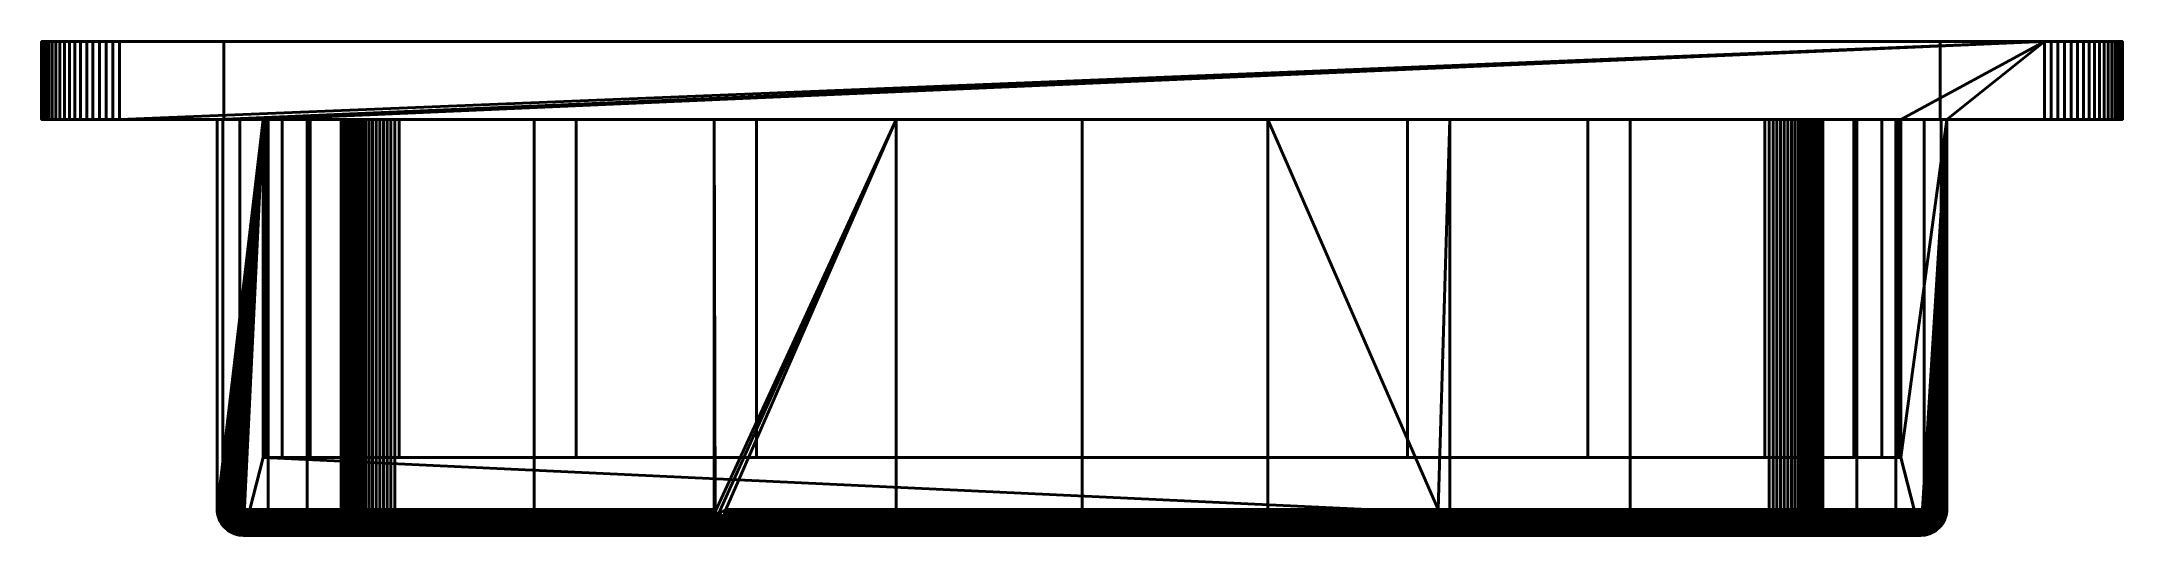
# Model space of a CAD drawing. Header units: millimetres. Extents: x 4.7 to 84.7, y -16 to 3.
import ezdxf

# ---------------------------------------------------------------- set-up
doc = ezdxf.new("R2010")
doc.units = ezdxf.units.MM
doc.layers.add('001', color=4, linetype='Continuous', lineweight=35)

msp = doc.modelspace()

# ---------------------------------------------------------------- meshes
at = {"layer": '001'}
mesh = msp.add_polyface(dxfattribs=at)
corners = [(4.684, 0, 47), (4.684, 0, 3), (11.652, 0, 4.774), (4.695, 0, 2.739), (4.729, 0, 2.479), (4.786, 0, 2.224), (4.865, 0, 1.974), (4.965, 0, 1.732), (5.086, 0, 1.5), (5.226, 0, 1.279), (5.386, 0, 1.072), (5.563, 0, 0.879), (5.755, 0, 0.702), (5.963, 0, 0.543), (11.684, 3, 30), (4.684, 3, 3), (4.684, 3, 47), (4.695, 3, 2.739), (4.729, 3, 2.479), (4.786, 3, 2.224), (4.865, 3, 1.974), (4.965, 3, 1.732), (5.086, 3, 1.5), (5.226, 3, 1.279), (5.386, 3, 1.072), (5.563, 3, 0.879), (5.755, 3, 0.702), (5.963, 3, 0.543), (6.184, 3, 0.402), (6.184, 0, 0.402), (6.416, 3, 0.281), (6.416, 0, 0.281), (6.658, 3, 0.181), (6.658, 0, 0.181), (6.907, 3, 0.102), (6.907, 0, 0.102), (7.163, 3, 0.046), (7.163, 0, 0.046), (7.422, 3, 0.011), (7.422, 0, 0.011), (7.684, 3), (7.684, 0), (7.422, 3, 49.989), (7.422, 0, 49.989), (7.684, 0, 50), (7.684, 3, 50), (7.163, 3, 49.954), (7.163, 0, 49.954), (6.907, 3, 49.898), (6.907, 0, 49.898), (6.658, 3, 49.819), (6.658, 0, 49.819), (6.416, 3, 49.719), (6.416, 0, 49.719), (6.184, 3, 49.598), (6.184, 0, 49.598), (5.963, 3, 49.457), (5.963, 0, 49.457), (5.755, 3, 49.298), (5.755, 0, 49.298), (5.563, 3, 49.121), (5.563, 0, 49.121), (5.386, 3, 48.928), (5.386, 0, 48.928), (5.226, 3, 48.721), (5.226, 0, 48.721), (5.086, 3, 48.5), (5.086, 0, 48.5), (4.965, 3, 48.268), (4.965, 0, 48.268), (4.865, 3, 48.026), (4.865, 0, 48.026), (4.786, 3, 47.776), (4.786, 0, 47.776), (4.729, 3, 47.521), (4.729, 0, 47.521), (4.695, 3, 47.261), (4.695, 0, 47.261)]
mesh.append_faces([[corners[k] for k in face] for face in [(1, 0, 16, 15), (17, 3, 1, 15), (18, 4, 3, 17), (19, 5, 4, 18), (20, 6, 5, 19), (21, 7, 6, 20), (22, 8, 7, 21), (23, 9, 8, 22), (24, 10, 9, 23), (25, 11, 10, 24), (26, 12, 11, 25), (27, 13, 12, 26), (28, 29, 13, 27), (30, 31, 29, 28), (32, 33, 31, 30), (34, 35, 33, 32), (36, 37, 35, 34), (38, 39, 37, 36), (40, 41, 39, 38), (42, 43, 44, 45), (46, 47, 43, 42), (48, 49, 47, 46), (50, 51, 49, 48), (52, 53, 51, 50), (54, 55, 53, 52), (56, 57, 55, 54), (58, 59, 57, 56), (60, 61, 59, 58), (62, 63, 61, 60), (64, 65, 63, 62), (66, 67, 65, 64), (68, 69, 67, 66), (70, 71, 69, 68), (72, 73, 71, 70), (74, 75, 73, 72), (76, 77, 75, 74), (16, 0, 77, 76)]])
mesh.append_faces([[corners[k] for k in face] for face in [(2, 1, 3), (2, 3, 4), (2, 4, 5), (2, 5, 6), (2, 6, 7), (2, 7, 8), (2, 8, 9), (2, 9, 10), (2, 10, 11), (2, 11, 12), (2, 12, 13), (14, 15, 16)]], dxfattribs={"vtx0": -1, "vtx2": -1})
mesh.append_faces([[corners[k] for k in face] for face in [(0, 1, 2)]], dxfattribs={"vtx1": -1, "vtx2": -1})
mesh = msp.add_polyface(dxfattribs=at)
corners = [(11.684, 0, 30), (11.684, 0, 45), (4.684, 0, 47), (14.894, 0, 18.697), (16.206, 0, 21.702), (16.271, 0, 21.842), (16.344, 0, 21.978), (16.423, 0, 22.111), (16.51, 0, 22.239), (16.602, 0, 22.363), (16.701, 0, 22.481), (16.806, 0, 22.595), (16.917, 0, 22.702), (17.033, 0, 22.805), (17.154, 0, 22.9), (17.279, 0, 22.99), (17.41, 0, 23.073), (17.544, 0, 23.149), (17.682, 0, 23.218), (17.824, 0, 23.28), (17.968, 0, 23.335), (18.115, 0, 23.382), (18.265, 0, 23.421), (11.652, 0, 4.774), (12.306, 0, 9.507), (13.39, 0, 14.161), (5.963, 0, 0.543), (6.184, 0, 0.402), (6.416, 0, 0.281), (6.658, 0, 0.181), (6.907, 0, 0.102), (7.163, 0, 0.046), (7.422, 0, 0.011), (7.684, 0), (11.434, 0), (13.196, 0), (18.431, 0, 20.076), (16.519, 0, 15.697), (15.015, 0, 11.161), (13.931, 0, 6.507), (13.277, 0, 1.774), (11.434, -15), (11.684, 3, 45), (11.684, 3, 30), (4.684, 3, 47), (17.033, -15, 22.805), (16.917, -15, 22.702), (17.154, -15, 22.9), (17.279, -15, 22.99), (11.652, -15, 4.774), (12.306, -15, 9.507), (13.39, -15, 14.161), (14.894, -15, 18.697), (13.277, -13, 1.774), (13.196, -13), (13.931, -13, 6.507), (15.015, -13, 11.161), (16.519, -13, 15.697)]
mesh.append_faces([[corners[k] for k in face] for face in [(45, 13, 12, 46), (47, 14, 13, 45), (48, 15, 14, 47), (49, 23, 34, 41), (50, 24, 23, 49), (51, 25, 24, 50), (52, 3, 25, 51), (35, 40, 53, 54), (40, 39, 55, 53), (39, 38, 56, 55), (38, 37, 57, 56), (0, 43, 42, 1)]])
mesh.append_faces([[corners[k] for k in face] for face in [(23, 33, 34), (35, 39, 40)]], dxfattribs={"vtx0": -1})
mesh.append_faces([[corners[k] for k in face] for face in [(0, 2, 3)]], dxfattribs={"vtx0": -1, "vtx1": -1, "vtx2": -1})
mesh.append_faces([[corners[k] for k in face] for face in [(0, 3, 4), (0, 4, 5), (0, 5, 6), (0, 6, 7), (0, 7, 8), (0, 8, 9), (0, 9, 10), (0, 10, 11), (0, 11, 12), (0, 12, 13), (0, 13, 14), (0, 14, 15), (0, 15, 16), (0, 16, 17), (0, 17, 18), (0, 18, 19), (0, 19, 20), (0, 20, 21), (0, 21, 22), (2, 23, 24), (2, 24, 25), (2, 25, 3), (23, 26, 27), (23, 27, 28), (23, 28, 29), (23, 29, 30), (23, 30, 31), (23, 31, 32), (23, 32, 33), (35, 36, 37), (35, 37, 38), (35, 38, 39), (35, 41, 34)]], dxfattribs={"vtx0": -1, "vtx2": -1})
mesh.append_faces([[corners[k] for k in face] for face in [(0, 1, 2), (42, 43, 44)]], dxfattribs={"vtx1": -1, "vtx2": -1})
mesh = msp.add_polyface(dxfattribs=at)
corners = [(37.533, 0, 26), (11.684, 0, 30), (30.544, 0, 25.664), (4.684, 0, 47), (84.672, 0, 47.261), (4.695, 0, 47.261), (84.638, 0, 47.521), (4.729, 0, 47.521), (84.582, 0, 47.776), (4.786, 0, 47.776), (84.503, 0, 48.026), (4.865, 0, 48.026), (84.403, 0, 48.268), (4.965, 0, 48.268), (84.282, 0, 48.5), (5.086, 0, 48.5), (84.141, 0, 48.721), (5.226, 0, 48.721), (83.982, 0, 48.928), (5.386, 0, 48.928), (83.805, 0, 49.121), (5.563, 0, 49.121), (83.612, 0, 49.298), (5.755, 0, 49.298), (83.405, 0, 49.457), (5.963, 0, 49.457), (23.615, 0, 24.686), (13.196, 0), (44.684, 0, 22.93), (32.169, 0, 22.664), (25.24, 0, 21.686), (84.684, 3, 47), (4.684, 3, 47), (4.695, 3, 47.261), (84.672, 3, 47.261), (4.729, 3, 47.521), (84.638, 3, 47.521), (4.786, 3, 47.776), (84.582, 3, 47.776), (4.865, 3, 48.026), (84.503, 3, 48.026), (4.965, 3, 48.268), (84.403, 3, 48.268), (5.086, 3, 48.5), (84.282, 3, 48.5), (5.226, 3, 48.721), (84.141, 3, 48.721), (5.386, 3, 48.928), (83.982, 3, 48.928), (5.563, 3, 49.121), (83.805, 3, 49.121), (5.755, 3, 49.298), (11.684, 3, 45), (77.684, 3, 45), (83.405, 3, 0.543), (5.963, 3, 0.543), (5.755, 3, 0.702), (83.612, 3, 0.702), (5.563, 3, 0.879), (83.805, 3, 0.879), (5.386, 3, 1.072), (83.982, 3, 1.072), (5.226, 3, 1.279), (84.141, 3, 1.279), (5.086, 3, 1.5), (84.282, 3, 1.5), (4.965, 3, 1.732), (84.403, 3, 1.732), (4.865, 3, 1.974), (84.503, 3, 1.974), (4.786, 3, 2.224), (84.582, 3, 2.224), (4.729, 3, 2.479), (84.638, 3, 2.479), (4.695, 3, 2.739), (84.672, 3, 2.739), (4.684, 3, 3), (13.196, -13), (25.24, -13, 21.686), (32.169, -13, 22.664), (44.684, -13, 22.93), (30.99, -15, 25.685), (30.709, -15.174, 25.672), (30.914, -15.259, 25.682), (30.99, -15.281, 25.685), (30.585, -15.087, 25.666), (30.544, -15, 25.664), (23.615, -15, 24.686), (30.992, -15.259, 25.651), (30.991, -15.174, 25.67), (30.99, -15.087, 25.682), (23.616, -15.087, 24.683), (23.618, -15.174, 24.672), (23.621, -15.259, 24.653)]
mesh.append_faces([[corners[k] for k in face] for face in [(86, 2, 26, 87), (30, 29, 79, 78), (91, 85, 86, 87), (92, 82, 85, 91), (93, 83, 82, 92)]])
mesh.append_faces([[corners[k] for k in face] for face in [(81, 83, 84), (85, 2, 86), (84, 90, 81)]], dxfattribs={"vtx0": -1})
mesh.append_faces([[corners[k] for k in face] for face in [(0, 1, 2), (3, 4, 5), (5, 6, 7), (7, 8, 9), (9, 10, 11), (11, 12, 13), (13, 14, 15), (15, 16, 17), (17, 18, 19), (19, 20, 21), (21, 22, 23), (23, 24, 25), (52, 32, 53)]], dxfattribs={"vtx0": -1, "vtx1": -1})
mesh.append_faces([[corners[k] for k in face] for face in [(1, 26, 2), (27, 28, 29), (27, 29, 30), (31, 32, 33), (34, 33, 35), (36, 35, 37), (38, 37, 39), (40, 39, 41), (42, 41, 43), (44, 43, 45), (46, 45, 47), (48, 47, 49), (50, 49, 51), (54, 55, 56), (57, 56, 58), (59, 58, 60), (61, 60, 62), (63, 62, 64), (65, 64, 66), (67, 66, 68), (69, 68, 70), (71, 70, 72), (73, 72, 74), (75, 74, 76), (77, 78, 79), (77, 79, 80), (81, 82, 83), (84, 88, 89), (84, 89, 90)]], dxfattribs={"vtx0": -1, "vtx2": -1})
mesh = msp.add_polyface(dxfattribs=at)
corners = [(44.684, -15, 25.993), (44.684, 0, 25.993), (37.533, 0, 26), (37.533, -15, 26), (32.169, 0, 22.664), (44.684, 0, 22.93), (44.684, -13, 22.93), (32.169, -13, 22.664), (77.684, 0, 30), (11.684, 0, 30), (11.684, 0, 45), (84.684, 0, 47), (4.684, 0, 47), (5.963, 0, 49.457), (83.184, 0, 49.598), (6.184, 0, 49.598), (82.952, 0, 49.719), (6.416, 0, 49.719), (82.71, 0, 49.819), (6.658, 0, 49.819), (82.46, 0, 49.898), (6.907, 0, 49.898), (82.205, 0, 49.954), (7.163, 0, 49.954), (81.945, 0, 49.989), (7.422, 0, 49.989), (81.684, 0, 50), (7.684, 0, 50), (13.196, 0), (57.199, 0, 22.664), (11.434, 0), (81.684, 3), (7.684, 0), (7.684, 3), (76.933, -16), (12.435, -16), (13.196, -13), (83.612, 3, 49.298), (5.755, 3, 49.298), (5.963, 3, 49.457), (83.405, 3, 49.457), (6.184, 3, 49.598), (83.184, 3, 49.598), (6.416, 3, 49.719), (82.952, 3, 49.719), (6.658, 3, 49.819), (82.71, 3, 49.819), (6.907, 3, 49.898), (82.46, 3, 49.898), (7.163, 3, 49.954), (82.205, 3, 49.954), (7.422, 3, 49.989), (81.945, 3, 49.989), (7.684, 3, 50), (11.684, 3, 30), (84.684, 3, 3), (4.684, 3, 3), (81.945, 3, 0.011), (7.422, 3, 0.011), (7.163, 3, 0.046), (82.205, 3, 0.046), (6.907, 3, 0.102), (82.46, 3, 0.102), (6.658, 3, 0.181), (82.71, 3, 0.181), (6.416, 3, 0.281), (82.952, 3, 0.281), (6.184, 3, 0.402), (83.184, 3, 0.402), (5.963, 3, 0.543), (37.533, -15.087, 25.996), (44.684, -15.087, 25.989), (44.684, -15.174, 25.977), (37.533, -15.174, 25.985), (44.684, -15.259, 25.958), (37.533, -15.259, 25.966), (44.684, -15.342, 25.932), (37.533, -15.342, 25.939), (44.684, -15.423, 25.899), (37.533, -15.423, 25.906), (44.684, -15.5, 25.858), (37.533, -15.5, 25.866), (57.199, -13, 22.664), (30.544, 0, 25.664), (30.585, -15.087, 25.666), (30.709, -15.174, 25.672), (30.99, -15, 25.685), (30.99, -15.087, 25.682), (30.991, -15.174, 25.67), (30.992, -15.259, 25.651), (30.993, -15.342, 25.625), (30.994, -15.423, 25.592), (30.996, -15.5, 25.551), (37.533, -15.574, 25.819), (30.999, -15.574, 25.505)]
mesh.append_faces([[corners[k] for k in face] for face in [(0, 1, 2, 3), (4, 5, 6, 7), (70, 71, 0, 3), (72, 71, 70, 73), (74, 72, 73, 75), (76, 74, 75, 77), (78, 76, 77, 79), (80, 78, 79, 81), (87, 70, 3, 86), (73, 70, 87, 88), (75, 73, 88, 89), (77, 75, 89, 90), (79, 77, 90, 91), (81, 79, 91, 92), (93, 81, 92, 94)]])
mesh.append_faces([[corners[k] for k in face] for face in [(25, 26, 27), (58, 31, 33), (2, 86, 3)]], dxfattribs={"vtx0": -1})
mesh.append_faces([[corners[k] for k in face] for face in [(13, 14, 15), (15, 16, 17), (17, 18, 19), (19, 20, 21), (21, 22, 23), (23, 24, 25), (32, 31, 30)]], dxfattribs={"vtx0": -1, "vtx1": -1})
mesh.append_faces([[corners[k] for k in face] for face in [(10, 11, 12), (28, 30, 31), (54, 55, 56), (2, 85, 86)]], dxfattribs={"vtx0": -1, "vtx1": -1, "vtx2": -1})
mesh.append_faces([[corners[k] for k in face] for face in [(2, 8, 9), (28, 29, 5), (37, 38, 39), (40, 39, 41), (42, 41, 43), (44, 43, 45), (46, 45, 47), (48, 47, 49), (50, 49, 51), (52, 51, 53), (57, 58, 59), (60, 59, 61), (62, 61, 63), (64, 63, 65), (66, 65, 67), (68, 67, 69), (36, 6, 82), (2, 84, 85)]], dxfattribs={"vtx0": -1, "vtx2": -1})
mesh.append_faces([[corners[k] for k in face] for face in [(34, 35, 36), (2, 83, 84)]], dxfattribs={"vtx1": -1, "vtx2": -1})
mesh.append_faces([[corners[k] for k in face] for face in [(32, 33, 31)]], dxfattribs={"vtx2": -1})
mesh = msp.add_polyface(dxfattribs=at)
corners = [(84.684, 0, 47), (11.684, 0, 45), (77.684, 0, 45), (13.196, 0), (76.171, 0), (76.09, 0, 1.774), (75.437, 0, 6.507), (74.353, 0, 11.161), (72.849, 0, 15.697), (70.937, 0, 20.076), (64.128, 0, 21.686), (57.199, 0, 22.664), (81.684, 3), (77.684, 3, 45), (4.684, 3, 47), (84.684, 3, 47), (4.695, 3, 47.261), (84.672, 3, 47.261), (4.729, 3, 47.521), (84.638, 3, 47.521), (4.786, 3, 47.776), (84.582, 3, 47.776), (4.865, 3, 48.026), (84.503, 3, 48.026), (4.965, 3, 48.268), (84.403, 3, 48.268), (5.086, 3, 48.5), (84.282, 3, 48.5), (5.226, 3, 48.721), (84.141, 3, 48.721), (5.386, 3, 48.928), (83.982, 3, 48.928), (5.563, 3, 49.121), (83.805, 3, 49.121), (5.755, 3, 49.298), (83.612, 3, 49.298), (5.963, 3, 49.457), (83.405, 3, 49.457), (6.184, 3, 49.598), (83.184, 3, 49.598), (6.416, 3, 49.719), (82.952, 3, 49.719), (6.658, 3, 49.819), (82.71, 3, 49.819), (6.907, 3, 49.898), (82.46, 3, 49.898), (7.163, 3, 49.954), (82.205, 3, 49.954), (7.422, 3, 49.989), (81.945, 3, 49.989), (7.684, 3, 50), (81.684, 3, 50), (77.684, 3, 30), (84.684, 3, 3), (11.684, 3, 30), (7.422, 3, 0.011), (81.945, 3, 0.011), (7.163, 3, 0.046), (82.205, 3, 0.046), (6.907, 3, 0.102), (82.46, 3, 0.102), (6.658, 3, 0.181), (82.71, 3, 0.181), (6.416, 3, 0.281), (82.952, 3, 0.281), (6.184, 3, 0.402), (83.184, 3, 0.402), (5.963, 3, 0.543), (83.405, 3, 0.543), (5.755, 3, 0.702), (83.612, 3, 0.702), (5.563, 3, 0.879), (83.805, 3, 0.879), (5.386, 3, 1.072), (83.982, 3, 1.072), (5.226, 3, 1.279), (84.141, 3, 1.279), (5.086, 3, 1.5), (84.282, 3, 1.5), (4.965, 3, 1.732), (84.403, 3, 1.732), (4.865, 3, 1.974), (84.503, 3, 1.974), (4.786, 3, 2.224), (84.582, 3, 2.224), (4.729, 3, 2.479), (84.638, 3, 2.479), (4.695, 3, 2.739), (84.672, 3, 2.739), (4.684, 3, 3), (7.684, 0, 50), (81.684, 0, 50), (11.684, 3, 45), (11.684, 0, 30), (77.684, 0, 30)]
mesh.append_faces([[corners[k] for k in face] for face in [(90, 91, 51, 50), (1, 92, 13, 2), (54, 93, 94, 52)]])
mesh.append_faces([[corners[k] for k in face] for face in [(49, 50, 51)]], dxfattribs={"vtx0": -1})
mesh.append_faces([[corners[k] for k in face] for face in [(3, 12, 4), (15, 16, 17), (17, 18, 19), (19, 20, 21), (21, 22, 23), (23, 24, 25), (25, 26, 27), (27, 28, 29), (29, 30, 31), (31, 32, 33), (33, 34, 35), (35, 36, 37), (37, 38, 39), (39, 40, 41), (41, 42, 43), (43, 44, 45), (45, 46, 47), (47, 48, 49), (52, 53, 54), (12, 55, 56), (56, 57, 58), (58, 59, 60), (60, 61, 62), (62, 63, 64), (64, 65, 66), (66, 67, 68), (68, 69, 70), (70, 71, 72), (72, 73, 74), (74, 75, 76), (76, 77, 78), (78, 79, 80), (80, 81, 82), (82, 83, 84), (84, 85, 86), (86, 87, 88), (88, 89, 53)]], dxfattribs={"vtx0": -1, "vtx1": -1})
mesh.append_faces([[corners[k] for k in face] for face in [(13, 14, 15)]], dxfattribs={"vtx0": -1, "vtx1": -1, "vtx2": -1})
mesh.append_faces([[corners[k] for k in face] for face in [(0, 1, 2), (3, 5, 6), (3, 6, 7), (3, 7, 8), (3, 8, 9), (3, 9, 10), (3, 10, 11)]], dxfattribs={"vtx0": -1, "vtx2": -1})
mesh.append_faces([[corners[k] for k in face] for face in [(3, 4, 5)]], dxfattribs={"vtx2": -1})
mesh = msp.add_polyface(dxfattribs=at)
corners = [(72.562, -15, 22.595), (72.562, 0, 22.595), (72.451, 0, 22.702), (72.451, -15, 22.702), (72.335, 0, 22.805), (72.335, -15, 22.805), (72.214, 0, 22.9), (72.214, -15, 22.9), (72.088, 0, 22.99), (72.088, -15, 22.99), (71.958, 0, 23.073), (71.958, -15, 23.073), (77.934, -15), (77.934, 0), (77.715, 0, 4.774), (77.715, -15, 4.774), (77.062, 0, 9.507), (77.062, -15, 9.507), (75.978, 0, 14.161), (75.978, -15, 14.161), (74.474, 0, 18.697), (74.474, -15, 18.697), (76.171, -13), (76.09, -13, 1.774), (76.09, 0, 1.774), (76.171, 0), (75.437, -13, 6.507), (75.437, 0, 6.507), (74.353, -13, 11.161), (74.353, 0, 11.161), (72.849, -13, 15.697), (72.849, 0, 15.697), (84.684, 0, 47), (77.684, 0, 45), (77.684, 0, 30), (71.103, 0, 23.421), (71.252, 0, 23.382), (71.399, 0, 23.335), (71.544, 0, 23.28), (71.685, 0, 23.218), (71.824, 0, 23.149), (72.667, 0, 22.481), (72.765, 0, 22.363), (72.858, 0, 22.239), (72.944, 0, 22.111), (73.024, 0, 21.978), (73.096, 0, 21.842), (73.162, 0, 21.702), (81.684, 0), (81.945, 0, 0.011), (82.205, 0, 0.046), (82.46, 0, 0.102), (82.71, 0, 0.181), (82.952, 0, 0.281), (83.184, 0, 0.402), (83.405, 0, 0.543), (81.684, 3), (77.684, 3, 45), (84.684, 3, 47), (77.684, 3, 30)]
mesh.append_faces([[corners[k] for k in face] for face in [(0, 1, 2, 3), (3, 2, 4, 5), (5, 4, 6, 7), (7, 6, 8, 9), (9, 8, 10, 11), (12, 13, 14, 15), (15, 14, 16, 17), (17, 16, 18, 19), (19, 18, 20, 21), (22, 23, 24, 25), (23, 26, 27, 24), (26, 28, 29, 27), (28, 30, 31, 29), (33, 57, 59, 34)]])
mesh.append_faces([[corners[k] for k in face] for face in [(13, 56, 48)]], dxfattribs={"vtx0": -1})
mesh.append_faces([[corners[k] for k in face] for face in [(57, 58, 59)]], dxfattribs={"vtx0": -1, "vtx1": -1})
mesh.append_faces([[corners[k] for k in face] for face in [(32, 34, 20), (13, 25, 56)]], dxfattribs={"vtx0": -1, "vtx1": -1, "vtx2": -1})
mesh.append_faces([[corners[k] for k in face] for face in [(32, 33, 34), (32, 20, 18), (32, 18, 16), (32, 16, 14), (34, 35, 36), (34, 36, 37), (34, 37, 38), (34, 38, 39), (34, 39, 40), (34, 40, 10), (34, 10, 8), (34, 8, 6), (34, 6, 4), (34, 4, 2), (34, 2, 1), (34, 1, 41), (34, 41, 42), (34, 42, 43), (34, 43, 44), (34, 44, 45), (34, 45, 46), (34, 46, 47), (34, 47, 20), (14, 48, 49), (14, 49, 50), (14, 50, 51), (14, 51, 52), (14, 52, 53), (14, 53, 54), (14, 54, 55), (13, 22, 25)]], dxfattribs={"vtx0": -1, "vtx2": -1})
mesh.append_faces([[corners[k] for k in face] for face in [(14, 13, 48)]], dxfattribs={"vtx2": -1})
mesh = msp.add_polyface(dxfattribs=at)
corners = [(84.684, 0, 47), (77.715, 0, 4.774), (84.684, 0, 3), (83.405, 0, 0.543), (83.612, 0, 0.702), (83.805, 0, 0.879), (83.982, 0, 1.072), (84.141, 0, 1.279), (84.282, 0, 1.5), (84.403, 0, 1.732), (84.503, 0, 1.974), (84.582, 0, 2.224), (84.638, 0, 2.479), (84.672, 0, 2.739), (77.684, 3, 30), (84.684, 3, 47), (84.684, 3, 3), (84.672, 3, 2.739), (84.638, 3, 2.479), (84.582, 3, 2.224), (84.503, 3, 1.974), (84.403, 3, 1.732), (84.282, 3, 1.5), (84.141, 3, 1.279), (83.982, 3, 1.072), (83.805, 3, 0.879), (83.612, 3, 0.702), (83.405, 3, 0.543), (83.184, 0, 0.402), (83.184, 3, 0.402), (82.952, 0, 0.281), (82.952, 3, 0.281), (82.71, 0, 0.181), (82.71, 3, 0.181), (82.46, 0, 0.102), (82.46, 3, 0.102), (82.205, 0, 0.046), (82.205, 3, 0.046), (81.945, 0, 0.011), (81.945, 3, 0.011), (81.684, 0), (81.684, 3), (81.684, 3, 50), (81.684, 0, 50), (81.945, 0, 49.989), (81.945, 3, 49.989), (82.205, 0, 49.954), (82.205, 3, 49.954), (82.46, 0, 49.898), (82.46, 3, 49.898), (82.71, 0, 49.819), (82.71, 3, 49.819), (82.952, 0, 49.719), (82.952, 3, 49.719), (83.184, 0, 49.598), (83.184, 3, 49.598), (83.405, 0, 49.457), (83.405, 3, 49.457), (83.612, 0, 49.298), (83.612, 3, 49.298), (83.805, 0, 49.121), (83.805, 3, 49.121), (83.982, 0, 48.928), (83.982, 3, 48.928), (84.141, 0, 48.721), (84.141, 3, 48.721), (84.282, 0, 48.5), (84.282, 3, 48.5), (84.403, 0, 48.268), (84.403, 3, 48.268), (84.503, 0, 48.026), (84.503, 3, 48.026), (84.582, 0, 47.776), (84.582, 3, 47.776), (84.638, 0, 47.521), (84.638, 3, 47.521), (84.672, 0, 47.261), (84.672, 3, 47.261)]
mesh.append_faces([[corners[k] for k in face] for face in [(16, 15, 0, 2), (16, 2, 13, 17), (17, 13, 12, 18), (18, 12, 11, 19), (19, 11, 10, 20), (20, 10, 9, 21), (21, 9, 8, 22), (22, 8, 7, 23), (23, 7, 6, 24), (24, 6, 5, 25), (25, 5, 4, 26), (26, 4, 3, 27), (27, 3, 28, 29), (29, 28, 30, 31), (31, 30, 32, 33), (33, 32, 34, 35), (35, 34, 36, 37), (37, 36, 38, 39), (39, 38, 40, 41), (42, 43, 44, 45), (45, 44, 46, 47), (47, 46, 48, 49), (49, 48, 50, 51), (51, 50, 52, 53), (53, 52, 54, 55), (55, 54, 56, 57), (57, 56, 58, 59), (59, 58, 60, 61), (61, 60, 62, 63), (63, 62, 64, 65), (65, 64, 66, 67), (67, 66, 68, 69), (69, 68, 70, 71), (71, 70, 72, 73), (73, 72, 74, 75), (75, 74, 76, 77), (77, 76, 0, 15)]])
mesh.append_faces([[corners[k] for k in face] for face in [(0, 1, 2)]], dxfattribs={"vtx0": -1, "vtx1": -1})
mesh.append_faces([[corners[k] for k in face] for face in [(1, 3, 4), (1, 4, 5), (1, 5, 6), (1, 6, 7), (1, 7, 8), (1, 8, 9), (1, 9, 10), (1, 10, 11), (1, 11, 12), (1, 12, 13), (1, 13, 2), (14, 15, 16)]], dxfattribs={"vtx0": -1, "vtx2": -1})
mesh = msp.add_polyface(dxfattribs=at)
corners = [(51.835, -15, 26), (51.835, 0, 26), (44.684, 0, 25.993), (44.684, -15, 25.993), (57.199, -13, 22.664), (44.684, -13, 22.93), (44.684, 0, 22.93), (57.199, 0, 22.664), (58.378, -15, 25.685), (58.378, -15.281, 25.685), (58.454, -15.259, 25.682), (58.659, -15.174, 25.672), (58.783, -15.087, 25.666), (58.824, -15, 25.664), (58.824, 0, 25.664), (64.128, -13, 21.686), (64.128, 0, 21.686), (37.533, 0, 26), (77.684, 0, 30), (4.684, 0, 47), (84.684, 0, 47), (84.672, 0, 47.261), (4.695, 0, 47.261), (84.638, 0, 47.521), (4.729, 0, 47.521), (84.582, 0, 47.776), (4.786, 0, 47.776), (84.503, 0, 48.026), (4.865, 0, 48.026), (84.403, 0, 48.268), (4.965, 0, 48.268), (84.282, 0, 48.5), (5.086, 0, 48.5), (84.141, 0, 48.721), (5.226, 0, 48.721), (83.982, 0, 48.928), (5.386, 0, 48.928), (83.805, 0, 49.121), (5.563, 0, 49.121), (83.612, 0, 49.298), (5.755, 0, 49.298), (83.405, 0, 49.457), (5.963, 0, 49.457), (83.184, 0, 49.598), (6.184, 0, 49.598), (82.952, 0, 49.719), (6.416, 0, 49.719), (82.71, 0, 49.819), (6.658, 0, 49.819), (82.46, 0, 49.898), (6.907, 0, 49.898), (82.205, 0, 49.954), (7.163, 0, 49.954), (81.945, 0, 49.989), (7.422, 0, 49.989), (81.684, 0, 50), (76.933, -16), (13.196, -13), (76.171, -13), (44.684, -15.087, 25.989), (51.835, -15.087, 25.996), (51.835, -15.174, 25.985), (44.684, -15.174, 25.977), (51.835, -15.259, 25.966), (44.684, -15.259, 25.958), (70.937, -13, 20.076), (72.849, -13, 15.697), (74.353, -13, 11.161), (75.437, -13, 6.507), (76.09, -13, 1.774), (65.746, -15.259, 24.653), (58.377, -15.342, 25.666), (58.378, -15.087, 25.682), (58.377, -15.174, 25.67), (58.376, -15.259, 25.651)]
mesh.append_faces([[corners[k] for k in face] for face in [(0, 1, 2, 3), (4, 5, 6, 7), (15, 4, 7, 16), (0, 3, 59, 60), (61, 60, 59, 62), (63, 61, 62, 64), (8, 0, 60, 72), (73, 72, 60, 61), (74, 73, 61, 63)]])
mesh.append_faces([[corners[k] for k in face] for face in [(8, 1, 0), (57, 69, 58)]], dxfattribs={"vtx0": -1})
mesh.append_faces([[corners[k] for k in face] for face in [(9, 74, 71)]], dxfattribs={"vtx0": -1, "vtx1": -1})
mesh.append_faces([[corners[k] for k in face] for face in [(17, 1, 18)]], dxfattribs={"vtx0": -1, "vtx1": -1, "vtx2": -1})
mesh.append_faces([[corners[k] for k in face] for face in [(8, 10, 11), (8, 11, 12), (8, 12, 13), (8, 13, 14), (8, 14, 1), (19, 20, 21), (22, 21, 23), (24, 23, 25), (26, 25, 27), (28, 27, 29), (30, 29, 31), (32, 31, 33), (34, 33, 35), (36, 35, 37), (38, 37, 39), (40, 39, 41), (42, 41, 43), (44, 43, 45), (46, 45, 47), (48, 47, 49), (50, 49, 51), (52, 51, 53), (54, 53, 55), (56, 57, 58), (57, 4, 15), (57, 15, 65), (57, 65, 66), (57, 66, 67), (57, 67, 68), (57, 68, 69), (70, 9, 71), (9, 72, 73), (9, 73, 74)]], dxfattribs={"vtx0": -1, "vtx2": -1})
mesh.append_faces([[corners[k] for k in face] for face in [(8, 9, 10), (17, 2, 1), (70, 10, 9), (9, 8, 72)]], dxfattribs={"vtx2": -1})
mesh = msp.add_polyface(dxfattribs=at)
corners = [(13.196, 0), (13.196, -13), (12.435, -16), (12.348, -15.996), (12.261, -15.985), (12.176, -15.966), (12.093, -15.94), (12.012, -15.906), (11.934, -15.866), (11.861, -15.819), (11.792, -15.766), (11.727, -15.707), (11.668, -15.643), (11.615, -15.574), (11.568, -15.5), (11.528, -15.423), (11.494, -15.342), (11.468, -15.259), (11.449, -15.174), (11.438, -15.087), (11.434, -15), (13.277, -13, 1.774), (13.931, -13, 6.507), (15.015, -13, 11.161), (16.519, -13, 15.697), (18.431, -13, 20.076), (16.206, -15, 21.702), (16.206, 0, 21.702), (14.894, 0, 18.697), (14.894, -15, 18.697), (16.271, -15, 21.842), (16.271, 0, 21.842), (16.344, -15, 21.978), (16.344, 0, 21.978), (16.423, -15, 22.111), (16.423, 0, 22.111), (16.51, -15, 22.239), (16.51, 0, 22.239), (16.602, -15, 22.363), (16.602, 0, 22.363), (16.701, -15, 22.481), (16.701, 0, 22.481), (16.806, -15, 22.595), (16.806, 0, 22.595), (16.917, -15, 22.702), (16.917, 0, 22.702), (11.656, -15.087, 4.773), (11.652, -15, 4.774), (12.31, -15.087, 9.506), (12.306, -15, 9.507), (13.393, -15.087, 14.16), (13.39, -15, 14.161), (14.897, -15.087, 18.695), (16.209, -15.087, 21.701), (16.275, -15.087, 21.84), (16.347, -15.087, 21.977), (16.427, -15.087, 22.109), (16.513, -15.087, 22.237), (16.605, -15.087, 22.36), (16.704, -15.087, 22.479), (16.809, -15.087, 22.592), (16.919, -15.087, 22.7), (17.035, -15.087, 22.802), (17.033, -15, 22.805), (17.156, -15.087, 22.897), (17.154, -15, 22.9), (17.282, -15.087, 22.987), (17.279, -15, 22.99), (17.163, -15.174, 22.888), (17.042, -15.174, 22.793), (17.288, -15.174, 22.977)]
mesh.append_faces([[corners[k] for k in face] for face in [(26, 27, 28, 29), (30, 31, 27, 26), (32, 33, 31, 30), (34, 35, 33, 32), (36, 37, 35, 34), (38, 39, 37, 36), (40, 41, 39, 38), (42, 43, 41, 40), (44, 45, 43, 42), (19, 46, 47, 20), (46, 48, 49, 47), (48, 50, 51, 49), (50, 52, 29, 51), (52, 53, 26, 29), (53, 54, 30, 26), (54, 55, 32, 30), (55, 56, 34, 32), (56, 57, 36, 34), (57, 58, 38, 36), (58, 59, 40, 38), (59, 60, 42, 40), (60, 61, 44, 42), (61, 62, 63, 44), (62, 64, 65, 63), (64, 66, 67, 65), (68, 64, 62, 69), (70, 66, 64, 68)]])
mesh.append_faces([[corners[k] for k in face] for face in [(0, 2, 3), (0, 3, 4), (0, 4, 5), (0, 5, 6), (0, 6, 7), (0, 7, 8), (0, 8, 9), (0, 9, 10), (0, 10, 11), (0, 11, 12), (0, 12, 13), (0, 13, 14), (0, 14, 15), (0, 15, 16), (0, 16, 17), (0, 17, 18), (0, 18, 19), (0, 19, 20), (1, 22, 23), (1, 23, 24), (1, 24, 25)]], dxfattribs={"vtx0": -1, "vtx2": -1})
mesh.append_faces([[corners[k] for k in face] for face in [(0, 1, 2)]], dxfattribs={"vtx1": -1, "vtx2": -1})
mesh.append_faces([[corners[k] for k in face] for face in [(1, 21, 22)]], dxfattribs={"vtx2": -1})
mesh = msp.add_polyface(dxfattribs=at)
corners = [(11.684, 0, 30), (18.265, 0, 23.421), (23.615, 0, 24.686), (13.196, 0), (25.24, 0, 21.686), (18.431, 0, 20.076), (13.196, -13), (18.431, -13, 20.076), (25.24, -13, 21.686), (23.615, -15, 24.686), (18.265, -15, 23.421), (17.41, -15, 23.073), (17.41, 0, 23.073), (17.279, 0, 22.99), (17.279, -15, 22.99), (17.544, -15, 23.149), (17.544, 0, 23.149), (17.682, -15, 23.218), (17.682, 0, 23.218), (17.824, -15, 23.28), (17.824, 0, 23.28), (17.968, -15, 23.335), (17.968, 0, 23.335), (18.115, -15, 23.382), (18.115, 0, 23.382), (16.519, 0, 15.697), (16.519, -13, 15.697), (17.282, -15.087, 22.987), (17.412, -15.087, 23.07), (17.546, -15.087, 23.146), (17.684, -15.087, 23.215), (17.825, -15.087, 23.277), (17.97, -15.087, 23.331), (18.117, -15.087, 23.378), (18.266, -15.087, 23.417), (23.616, -15.087, 24.683), (17.418, -15.174, 23.06), (17.288, -15.174, 22.977), (17.427, -15.259, 23.044), (17.299, -15.259, 22.962), (17.441, -15.342, 23.021), (17.313, -15.342, 22.94), (17.551, -15.174, 23.136), (17.56, -15.259, 23.119), (17.573, -15.342, 23.096), (17.689, -15.174, 23.204), (17.697, -15.259, 23.187), (17.708, -15.342, 23.164), (17.83, -15.174, 23.266), (17.837, -15.259, 23.249), (17.847, -15.342, 23.224), (17.859, -15.423, 23.193), (17.722, -15.423, 23.133), (17.973, -15.174, 23.32), (17.98, -15.259, 23.302), (17.988, -15.342, 23.278), (17.999, -15.423, 23.246), (18.12, -15.174, 23.367), (18.125, -15.259, 23.349), (18.132, -15.342, 23.324), (18.142, -15.423, 23.292), (18.268, -15.174, 23.406), (18.273, -15.259, 23.388), (18.279, -15.342, 23.363), (18.288, -15.423, 23.33), (23.618, -15.174, 24.672), (23.621, -15.259, 24.653), (23.626, -15.342, 24.627), (23.633, -15.423, 24.594)]
mesh.append_faces([[corners[k] for k in face] for face in [(9, 2, 1, 10), (11, 12, 13, 14), (15, 16, 12, 11), (17, 18, 16, 15), (19, 20, 18, 17), (21, 22, 20, 19), (23, 24, 22, 21), (10, 1, 24, 23), (25, 5, 7, 26), (5, 4, 8, 7), (27, 28, 11, 14), (28, 29, 15, 11), (29, 30, 17, 15), (30, 31, 19, 17), (31, 32, 21, 19), (32, 33, 23, 21), (33, 34, 10, 23), (34, 35, 9, 10), (36, 28, 27, 37), (38, 36, 37, 39), (40, 38, 39, 41), (42, 29, 28, 36), (43, 42, 36, 38), (44, 43, 38, 40), (45, 30, 29, 42), (46, 45, 42, 43), (47, 46, 43, 44), (48, 31, 30, 45), (49, 48, 45, 46), (50, 49, 46, 47), (51, 50, 47, 52), (53, 32, 31, 48), (54, 53, 48, 49), (55, 54, 49, 50), (56, 55, 50, 51), (57, 33, 32, 53), (58, 57, 53, 54), (59, 58, 54, 55), (60, 59, 55, 56), (61, 34, 33, 57), (62, 61, 57, 58), (63, 62, 58, 59), (64, 63, 59, 60), (65, 35, 34, 61), (66, 65, 61, 62), (67, 66, 62, 63), (68, 67, 63, 64)]])
mesh.append_faces([[corners[k] for k in face] for face in [(0, 1, 2), (3, 4, 5), (6, 7, 8)]], dxfattribs={"vtx0": -1, "vtx2": -1})
mesh = msp.add_polyface(dxfattribs=at)
corners = [(71.103, -15, 23.421), (71.103, 0, 23.421), (65.753, 0, 24.686), (65.753, -15, 24.686), (71.958, -15, 23.073), (71.958, 0, 23.073), (71.824, 0, 23.149), (71.824, -15, 23.149), (71.685, 0, 23.218), (71.685, -15, 23.218), (71.544, 0, 23.28), (71.544, -15, 23.28), (71.399, 0, 23.335), (71.399, -15, 23.335), (71.252, 0, 23.382), (71.252, -15, 23.382), (58.824, 0, 25.664), (58.824, -15, 25.664), (72.849, -13, 15.697), (70.937, -13, 20.076), (70.937, 0, 20.076), (72.849, 0, 15.697), (64.128, -13, 21.686), (64.128, 0, 21.686), (77.684, 0, 30), (51.835, 0, 26), (65.746, -15.259, 24.653), (58.377, -15.342, 25.666), (65.741, -15.342, 24.627), (71.822, -15.087, 23.146), (71.956, -15.087, 23.07), (71.684, -15.087, 23.215), (71.542, -15.087, 23.277), (71.398, -15.087, 23.331), (71.251, -15.087, 23.378), (71.102, -15.087, 23.417), (65.752, -15.087, 24.683), (58.783, -15.087, 25.666), (58.659, -15.174, 25.672), (65.75, -15.174, 24.672), (58.454, -15.259, 25.682), (71.95, -15.174, 23.06), (71.816, -15.174, 23.136), (71.94, -15.259, 23.044), (71.807, -15.259, 23.119), (71.927, -15.342, 23.021), (71.795, -15.342, 23.096), (71.679, -15.174, 23.204), (71.671, -15.259, 23.187), (71.66, -15.342, 23.164), (71.538, -15.174, 23.266), (71.531, -15.259, 23.249), (71.521, -15.342, 23.224), (71.646, -15.423, 23.133), (71.509, -15.423, 23.193), (71.394, -15.174, 23.32), (71.388, -15.259, 23.302), (71.38, -15.342, 23.278), (71.369, -15.423, 23.246), (71.248, -15.174, 23.367), (71.243, -15.259, 23.349), (71.235, -15.342, 23.324), (71.226, -15.423, 23.292), (71.099, -15.174, 23.406), (71.095, -15.259, 23.388), (71.088, -15.342, 23.363), (71.08, -15.423, 23.33), (65.735, -15.423, 24.594)]
mesh.append_faces([[corners[k] for k in face] for face in [(0, 1, 2, 3), (4, 5, 6, 7), (7, 6, 8, 9), (9, 8, 10, 11), (11, 10, 12, 13), (13, 12, 14, 15), (15, 14, 1, 0), (3, 2, 16, 17), (18, 19, 20, 21), (19, 22, 23, 20), (4, 7, 29, 30), (7, 9, 31, 29), (9, 11, 32, 31), (11, 13, 33, 32), (13, 15, 34, 33), (15, 0, 35, 34), (0, 3, 36, 35), (3, 17, 37, 36), (36, 37, 38, 39), (39, 38, 40, 26), (41, 30, 29, 42), (43, 41, 42, 44), (45, 43, 44, 46), (42, 29, 31, 47), (44, 42, 47, 48), (46, 44, 48, 49), (47, 31, 32, 50), (48, 47, 50, 51), (49, 48, 51, 52), (53, 49, 52, 54), (50, 32, 33, 55), (51, 50, 55, 56), (52, 51, 56, 57), (54, 52, 57, 58), (55, 33, 34, 59), (56, 55, 59, 60), (57, 56, 60, 61), (58, 57, 61, 62), (59, 34, 35, 63), (60, 59, 63, 64), (61, 60, 64, 65), (62, 61, 65, 66), (63, 35, 36, 39), (64, 63, 39, 26), (65, 64, 26, 28), (66, 65, 28, 67)]])
mesh.append_faces([[corners[k] for k in face] for face in [(26, 27, 28)]], dxfattribs={"vtx0": -1})
mesh.append_faces([[corners[k] for k in face] for face in [(24, 25, 16), (24, 16, 2), (24, 2, 1)]], dxfattribs={"vtx0": -1, "vtx2": -1})
mesh = msp.add_polyface(dxfattribs=at)
corners = [(74.474, -15, 18.697), (74.474, 0, 18.697), (73.162, 0, 21.702), (73.162, -15, 21.702), (73.096, 0, 21.842), (73.096, -15, 21.842), (73.024, 0, 21.978), (73.024, -15, 21.978), (72.944, 0, 22.111), (72.944, -15, 22.111), (72.858, 0, 22.239), (72.858, -15, 22.239), (72.765, 0, 22.363), (72.765, -15, 22.363), (72.667, 0, 22.481), (72.667, -15, 22.481), (72.562, 0, 22.595), (72.562, -15, 22.595), (77.934, 0), (77.934, -15), (77.93, -15.087), (77.919, -15.174), (77.9, -15.259), (77.873, -15.342), (77.84, -15.423), (77.8, -15.5), (77.753, -15.574), (77.7, -15.643), (77.641, -15.707), (77.576, -15.766), (77.507, -15.819), (77.433, -15.866), (77.356, -15.906), (77.275, -15.94), (77.192, -15.966), (77.107, -15.985), (77.02, -15.996), (76.933, -16), (76.171, -13), (77.715, -15, 4.774), (77.711, -15.087, 4.773), (77.062, -15, 9.507), (77.058, -15.087, 9.506), (75.978, -15, 14.161), (75.974, -15.087, 14.16), (74.47, -15.087, 18.695), (73.158, -15.087, 21.701), (73.093, -15.087, 21.84), (73.02, -15.087, 21.977), (72.941, -15.087, 22.109), (72.855, -15.087, 22.237), (72.762, -15.087, 22.36), (72.664, -15.087, 22.479), (72.559, -15.087, 22.592), (72.451, -15, 22.702), (72.449, -15.087, 22.7), (72.335, -15, 22.805), (72.333, -15.087, 22.802), (72.214, -15, 22.9), (72.212, -15.087, 22.897), (72.088, -15, 22.99), (72.086, -15.087, 22.987), (71.958, -15, 23.073), (71.956, -15.087, 23.07), (72.655, -15.174, 22.471), (72.551, -15.174, 22.584), (72.441, -15.174, 22.691), (72.325, -15.174, 22.793), (72.205, -15.174, 22.888), (72.08, -15.174, 22.977), (71.95, -15.174, 23.06)]
mesh.append_faces([[corners[k] for k in face] for face in [(0, 1, 2, 3), (3, 2, 4, 5), (5, 4, 6, 7), (7, 6, 8, 9), (9, 8, 10, 11), (11, 10, 12, 13), (13, 12, 14, 15), (15, 14, 16, 17), (19, 39, 40, 20), (39, 41, 42, 40), (41, 43, 44, 42), (43, 0, 45, 44), (0, 3, 46, 45), (3, 5, 47, 46), (5, 7, 48, 47), (7, 9, 49, 48), (9, 11, 50, 49), (11, 13, 51, 50), (13, 15, 52, 51), (15, 17, 53, 52), (17, 54, 55, 53), (54, 56, 57, 55), (56, 58, 59, 57), (58, 60, 61, 59), (60, 62, 63, 61), (64, 52, 53, 65), (65, 53, 55, 66), (66, 55, 57, 67), (67, 57, 59, 68), (68, 59, 61, 69), (69, 61, 63, 70)]])
mesh.append_faces([[corners[k] for k in face] for face in [(18, 37, 38)]], dxfattribs={"vtx0": -1, "vtx1": -1, "vtx2": -1})
mesh.append_faces([[corners[k] for k in face] for face in [(18, 20, 21), (18, 21, 22), (18, 22, 23), (18, 23, 24), (18, 24, 25), (18, 25, 26), (18, 26, 27), (18, 27, 28), (18, 28, 29), (18, 29, 30), (18, 30, 31), (18, 31, 32), (18, 32, 33), (18, 33, 34), (18, 34, 35), (18, 35, 36), (18, 36, 37)]], dxfattribs={"vtx0": -1, "vtx2": -1})
mesh.append_faces([[corners[k] for k in face] for face in [(18, 19, 20)]], dxfattribs={"vtx2": -1})
mesh = msp.add_polyface(dxfattribs=at)
corners = [(11.449, -15.174), (11.668, -15.174, 4.772), (11.656, -15.087, 4.773), (11.438, -15.087), (11.468, -15.259), (11.686, -15.259, 4.77), (11.494, -15.342), (11.713, -15.342, 4.768), (12.321, -15.174, 9.504), (12.31, -15.087, 9.506), (12.34, -15.259, 9.501), (12.366, -15.342, 9.496), (13.404, -15.174, 14.157), (13.393, -15.087, 14.16), (13.422, -15.259, 14.152), (13.448, -15.342, 14.145), (14.908, -15.174, 18.691), (14.897, -15.087, 18.695), (14.926, -15.259, 18.685), (14.95, -15.342, 18.675), (16.22, -15.174, 21.696), (16.209, -15.087, 21.701), (16.237, -15.259, 21.688), (16.261, -15.342, 21.677), (16.285, -15.174, 21.835), (16.275, -15.087, 21.84), (16.302, -15.259, 21.827), (16.325, -15.342, 21.815), (16.357, -15.174, 21.971), (16.347, -15.087, 21.977), (16.374, -15.259, 21.962), (16.396, -15.342, 21.949), (16.436, -15.174, 22.103), (16.427, -15.087, 22.109), (16.452, -15.259, 22.093), (16.474, -15.342, 22.078), (16.522, -15.174, 22.23), (16.513, -15.087, 22.237), (16.537, -15.259, 22.219), (16.559, -15.342, 22.204), (16.614, -15.174, 22.353), (16.605, -15.087, 22.36), (16.629, -15.259, 22.341), (16.65, -15.342, 22.325), (16.713, -15.174, 22.471), (16.704, -15.087, 22.479), (16.727, -15.259, 22.459), (16.746, -15.342, 22.441), (16.817, -15.174, 22.584), (16.809, -15.087, 22.592), (16.83, -15.259, 22.571), (16.849, -15.342, 22.553), (16.927, -15.174, 22.691), (16.919, -15.087, 22.7), (16.94, -15.259, 22.677), (16.958, -15.342, 22.658), (17.042, -15.174, 22.793), (17.035, -15.087, 22.802), (17.054, -15.259, 22.778), (17.071, -15.342, 22.758), (17.093, -15.423, 22.733), (16.98, -15.423, 22.634), (17.174, -15.259, 22.873), (17.163, -15.174, 22.888), (17.19, -15.342, 22.852), (17.21, -15.423, 22.825), (17.299, -15.259, 22.962), (17.288, -15.174, 22.977), (17.313, -15.342, 22.94), (17.332, -15.423, 22.912)]
mesh.append_faces([[corners[k] for k in face] for face in [(0, 1, 2, 3), (4, 5, 1, 0), (6, 7, 5, 4), (8, 9, 2, 1), (10, 8, 1, 5), (11, 10, 5, 7), (12, 13, 9, 8), (14, 12, 8, 10), (15, 14, 10, 11), (16, 17, 13, 12), (18, 16, 12, 14), (19, 18, 14, 15), (20, 21, 17, 16), (22, 20, 16, 18), (23, 22, 18, 19), (24, 25, 21, 20), (26, 24, 20, 22), (27, 26, 22, 23), (28, 29, 25, 24), (30, 28, 24, 26), (31, 30, 26, 27), (32, 33, 29, 28), (34, 32, 28, 30), (35, 34, 30, 31), (36, 37, 33, 32), (38, 36, 32, 34), (39, 38, 34, 35), (40, 41, 37, 36), (42, 40, 36, 38), (43, 42, 38, 39), (44, 45, 41, 40), (46, 44, 40, 42), (47, 46, 42, 43), (48, 49, 45, 44), (50, 48, 44, 46), (51, 50, 46, 47), (52, 53, 49, 48), (54, 52, 48, 50), (55, 54, 50, 51), (56, 57, 53, 52), (58, 56, 52, 54), (59, 58, 54, 55), (60, 59, 55, 61), (62, 63, 56, 58), (64, 62, 58, 59), (65, 64, 59, 60), (66, 67, 63, 62), (68, 66, 62, 64), (69, 68, 64, 65)]])
mesh = msp.add_polyface(dxfattribs=at)
corners = [(77.93, -15.087), (77.711, -15.087, 4.773), (77.7, -15.174, 4.772), (77.919, -15.174), (77.681, -15.259, 4.77), (77.9, -15.259), (77.655, -15.342, 4.768), (77.873, -15.342), (77.058, -15.087, 9.506), (77.047, -15.174, 9.504), (77.028, -15.259, 9.501), (77.002, -15.342, 9.496), (75.974, -15.087, 14.16), (75.963, -15.174, 14.157), (75.945, -15.259, 14.152), (75.92, -15.342, 14.145), (74.47, -15.087, 18.695), (74.46, -15.174, 18.691), (74.442, -15.259, 18.685), (74.418, -15.342, 18.675), (73.158, -15.087, 21.701), (73.148, -15.174, 21.696), (73.131, -15.259, 21.688), (73.107, -15.342, 21.677), (73.093, -15.087, 21.84), (73.083, -15.174, 21.835), (73.066, -15.259, 21.827), (73.042, -15.342, 21.815), (73.02, -15.087, 21.977), (73.011, -15.174, 21.971), (72.994, -15.259, 21.962), (72.971, -15.342, 21.949), (72.941, -15.087, 22.109), (72.931, -15.174, 22.103), (72.916, -15.259, 22.093), (72.893, -15.342, 22.078), (72.855, -15.087, 22.237), (72.846, -15.174, 22.23), (72.83, -15.259, 22.219), (72.809, -15.342, 22.204), (72.762, -15.087, 22.36), (72.754, -15.174, 22.353), (72.739, -15.259, 22.341), (72.718, -15.342, 22.325), (72.664, -15.087, 22.479), (72.655, -15.174, 22.471), (72.641, -15.259, 22.459), (72.621, -15.342, 22.441), (72.551, -15.174, 22.584), (72.537, -15.259, 22.571), (72.518, -15.342, 22.553), (72.441, -15.174, 22.691), (72.428, -15.259, 22.677), (72.41, -15.342, 22.658), (72.495, -15.423, 22.529), (72.387, -15.423, 22.634), (72.325, -15.174, 22.793), (72.313, -15.259, 22.778), (72.296, -15.342, 22.758), (72.275, -15.423, 22.733), (72.205, -15.174, 22.888), (72.194, -15.259, 22.873), (72.178, -15.342, 22.852), (72.158, -15.423, 22.825), (72.08, -15.174, 22.977), (72.069, -15.259, 22.962), (72.054, -15.342, 22.94), (72.036, -15.423, 22.912), (71.95, -15.174, 23.06), (71.94, -15.259, 23.044), (71.927, -15.342, 23.021)]
mesh.append_faces([[corners[k] for k in face] for face in [(0, 1, 2, 3), (3, 2, 4, 5), (5, 4, 6, 7), (2, 1, 8, 9), (4, 2, 9, 10), (6, 4, 10, 11), (9, 8, 12, 13), (10, 9, 13, 14), (11, 10, 14, 15), (13, 12, 16, 17), (14, 13, 17, 18), (15, 14, 18, 19), (17, 16, 20, 21), (18, 17, 21, 22), (19, 18, 22, 23), (21, 20, 24, 25), (22, 21, 25, 26), (23, 22, 26, 27), (25, 24, 28, 29), (26, 25, 29, 30), (27, 26, 30, 31), (29, 28, 32, 33), (30, 29, 33, 34), (31, 30, 34, 35), (33, 32, 36, 37), (34, 33, 37, 38), (35, 34, 38, 39), (37, 36, 40, 41), (38, 37, 41, 42), (39, 38, 42, 43), (41, 40, 44, 45), (42, 41, 45, 46), (43, 42, 46, 47), (46, 45, 48, 49), (47, 46, 49, 50), (49, 48, 51, 52), (50, 49, 52, 53), (54, 50, 53, 55), (52, 51, 56, 57), (53, 52, 57, 58), (55, 53, 58, 59), (57, 56, 60, 61), (58, 57, 61, 62), (59, 58, 62, 63), (61, 60, 64, 65), (62, 61, 65, 66), (63, 62, 66, 67), (65, 64, 68, 69), (66, 65, 69, 70)]])
mesh = msp.add_polyface(dxfattribs=at)
corners = [(11.528, -15.423), (11.746, -15.423, 4.765), (11.713, -15.342, 4.768), (11.494, -15.342), (11.568, -15.5), (11.786, -15.5, 4.761), (11.615, -15.574), (11.833, -15.574, 4.757), (11.668, -15.643), (11.886, -15.643, 4.752), (11.727, -15.707), (11.944, -15.707, 4.747), (11.792, -15.766), (12.009, -15.766, 4.741), (11.861, -15.819), (12.078, -15.819, 4.735), (11.934, -15.866), (12.151, -15.866, 4.728), (12.012, -15.906), (12.228, -15.906, 4.721), (12.093, -15.94), (12.308, -15.94, 4.713), (12.176, -15.966), (12.391, -15.966, 4.706), (12.261, -15.985), (12.476, -15.985, 4.698), (12.348, -15.996), (12.562, -15.996, 4.69), (12.435, -16), (12.649, -16, 4.682), (13.291, -16, 9.325), (13.205, -15.996, 9.341), (14.353, -16, 13.89), (14.269, -15.996, 13.914), (12.398, -15.423, 9.49), (12.366, -15.342, 9.496), (12.438, -15.5, 9.483), (12.484, -15.574, 9.474), (12.536, -15.643, 9.464), (12.594, -15.707, 9.454), (12.658, -15.766, 9.442), (12.726, -15.819, 9.429), (12.798, -15.866, 9.416), (12.875, -15.906, 9.402), (12.954, -15.94, 9.387), (13.036, -15.966, 9.372), (13.12, -15.985, 9.357), (13.48, -15.423, 14.136), (13.448, -15.342, 14.145), (13.519, -15.5, 14.125), (13.564, -15.574, 14.112), (13.615, -15.643, 14.098), (13.672, -15.707, 14.082), (13.734, -15.766, 14.064), (13.8, -15.819, 14.045), (13.871, -15.866, 14.026), (13.946, -15.906, 14.005), (14.024, -15.94, 13.983), (14.104, -15.966, 13.96), (14.186, -15.985, 13.937), (14.981, -15.423, 18.663), (14.95, -15.342, 18.675), (15.019, -15.5, 18.649), (15.063, -15.574, 18.632), (15.112, -15.643, 18.613), (15.167, -15.707, 18.592), (15.228, -15.766, 18.569), (15.292, -15.819, 18.544)]
mesh.append_faces([[corners[k] for k in face] for face in [(0, 1, 2, 3), (4, 5, 1, 0), (6, 7, 5, 4), (8, 9, 7, 6), (10, 11, 9, 8), (12, 13, 11, 10), (14, 15, 13, 12), (16, 17, 15, 14), (18, 19, 17, 16), (20, 21, 19, 18), (22, 23, 21, 20), (24, 25, 23, 22), (26, 27, 25, 24), (28, 29, 27, 26), (29, 30, 31, 27), (30, 32, 33, 31), (34, 35, 2, 1), (36, 34, 1, 5), (37, 36, 5, 7), (38, 37, 7, 9), (39, 38, 9, 11), (40, 39, 11, 13), (41, 40, 13, 15), (42, 41, 15, 17), (43, 42, 17, 19), (44, 43, 19, 21), (45, 44, 21, 23), (46, 45, 23, 25), (31, 46, 25, 27), (47, 48, 35, 34), (49, 47, 34, 36), (50, 49, 36, 37), (51, 50, 37, 38), (52, 51, 38, 39), (53, 52, 39, 40), (54, 53, 40, 41), (55, 54, 41, 42), (56, 55, 42, 43), (57, 56, 43, 44), (58, 57, 44, 45), (59, 58, 45, 46), (33, 59, 46, 31), (60, 61, 48, 47), (62, 60, 47, 49), (63, 62, 49, 50), (64, 63, 50, 51), (65, 64, 51, 52), (66, 65, 52, 53), (67, 66, 53, 54)]])
mesh = msp.add_polyface(dxfattribs=at)
corners = [(12.649, -16, 4.682), (76.718, -16, 4.682), (76.077, -16, 9.325), (12.435, -16), (76.933, -16), (58.33, -16, 24.686), (65.567, -16, 23.703), (58.332, -16, 24.723), (58.371, -15.574, 25.545), (65.719, -15.574, 24.509), (65.728, -15.5, 24.555), (58.373, -15.5, 25.592), (65.735, -15.423, 24.594), (58.375, -15.423, 25.633), (65.583, -15.996, 23.788), (58.336, -15.996, 24.811), (58.369, -15.643, 25.492), (65.709, -15.643, 24.456), (58.366, -15.707, 25.433), (65.698, -15.707, 24.398), (58.363, -15.766, 25.368), (65.686, -15.766, 24.335), (58.359, -15.819, 25.299), (65.673, -15.819, 24.267), (58.356, -15.866, 25.225), (65.66, -15.866, 24.195), (58.352, -15.906, 25.147), (65.646, -15.906, 24.118), (58.348, -15.94, 25.066), (65.631, -15.94, 24.039), (58.344, -15.966, 24.983), (65.615, -15.966, 23.957), (58.34, -15.985, 24.898), (65.599, -15.985, 23.874), (58.375, -15.342, 25.625), (58.373, -15.423, 25.592), (58.377, -15.342, 25.666), (58.376, -15.259, 25.651), (58.369, -15.574, 25.505), (58.371, -15.5, 25.551), (58.367, -15.643, 25.452), (58.364, -15.707, 25.393), (58.361, -15.766, 25.329), (58.357, -15.819, 25.259), (58.354, -15.866, 25.186), (58.35, -15.906, 25.109), (58.346, -15.94, 25.028), (58.342, -15.966, 24.945), (58.338, -15.985, 24.86), (58.334, -15.996, 24.774), (51.835, -15.259, 25.966), (51.835, -15.342, 25.939), (51.835, -15.423, 25.906), (51.835, -15.5, 25.866), (51.834, -15.574, 25.819), (51.834, -15.643, 25.766)]
mesh.append_faces([[corners[k] for k in face] for face in [(8, 9, 10, 11), (12, 13, 11, 10), (14, 15, 7, 6), (16, 17, 9, 8), (18, 19, 17, 16), (20, 21, 19, 18), (22, 23, 21, 20), (24, 25, 23, 22), (26, 27, 25, 24), (28, 29, 27, 26), (30, 31, 29, 28), (32, 33, 31, 30), (15, 14, 33, 32), (34, 37, 50, 51), (35, 34, 51, 52), (39, 35, 52, 53), (38, 39, 53, 54), (40, 38, 54, 55)]])
mesh.append_faces([[corners[k] for k in face] for face in [(1, 3, 4), (5, 6, 7), (15, 5, 7)]], dxfattribs={"vtx0": -1})
mesh.append_faces([[corners[k] for k in face] for face in [(34, 36, 37), (38, 11, 39), (39, 13, 35), (16, 41, 18), (18, 42, 20), (20, 43, 22), (22, 44, 24), (24, 45, 26), (26, 46, 28), (28, 47, 30), (30, 48, 32), (32, 49, 15)]], dxfattribs={"vtx0": -1, "vtx1": -1})
mesh.append_faces([[corners[k] for k in face] for face in [(0, 1, 2), (34, 13, 36), (38, 8, 11), (39, 11, 13), (16, 40, 41), (18, 41, 42), (20, 42, 43), (22, 43, 44), (24, 44, 45), (26, 45, 46), (28, 46, 47), (30, 47, 48), (32, 48, 49), (15, 49, 5)]], dxfattribs={"vtx0": -1, "vtx2": -1})
mesh.append_faces([[corners[k] for k in face] for face in [(34, 35, 13), (16, 8, 38), (38, 40, 16)]], dxfattribs={"vtx1": -1, "vtx2": -1})
mesh = msp.add_polyface(dxfattribs=at)
corners = [(37.535, -16, 24.999), (44.684, -16, 24.992), (44.684, -15.996, 25.079), (37.535, -15.996, 25.086), (44.684, -15.574, 25.812), (44.684, -15.5, 25.858), (37.533, -15.5, 25.866), (37.533, -15.574, 25.819), (44.684, -15.643, 25.758), (37.533, -15.643, 25.766), (44.684, -15.707, 25.699), (37.533, -15.707, 25.707), (44.684, -15.766, 25.635), (37.534, -15.766, 25.642), (44.684, -15.819, 25.566), (37.534, -15.819, 25.573), (44.684, -15.866, 25.492), (37.534, -15.866, 25.499), (44.684, -15.906, 25.415), (37.534, -15.906, 25.422), (44.684, -15.94, 25.334), (37.534, -15.94, 25.341), (44.684, -15.966, 25.251), (37.534, -15.966, 25.258), (44.684, -15.985, 25.165), (37.534, -15.985, 25.173), (12.435, -16), (76.718, -16, 4.682), (12.649, -16, 4.682), (76.077, -16, 9.325), (13.291, -16, 9.325), (75.015, -16, 13.89), (14.353, -16, 13.89), (73.539, -16, 18.339), (15.828, -16, 18.339), (72.25, -16, 21.29), (17.117, -16, 21.29), (72.201, -16, 21.395), (17.166, -16, 21.395), (72.153, -16, 21.486), (17.215, -16, 21.486), (72.1, -16, 21.574), (17.268, -16, 21.574), (72.043, -16, 21.66), (17.325, -16, 21.66), (71.981, -16, 21.742), (17.387, -16, 21.742), (71.915, -16, 21.821), (17.453, -16, 21.821), (71.845, -16, 21.897), (17.523, -16, 21.897), (71.771, -16, 21.969), (17.596, -16, 21.969), (71.694, -16, 22.037), (17.674, -16, 22.037), (71.613, -16, 22.101), (17.754, -16, 22.101), (71.529, -16, 22.16), (17.838, -16, 22.16), (71.443, -16, 22.216), (17.925, -16, 22.216), (71.353, -16, 22.266), (18.015, -16, 22.266), (71.261, -16, 22.312), (18.107, -16, 22.312), (71.167, -16, 22.354), (18.201, -16, 22.354), (71.07, -16, 22.39), (18.297, -16, 22.39), (70.972, -16, 22.421), (18.395, -16, 22.421), (70.86, -16, 22.451), (18.507, -16, 22.451), (65.567, -16, 23.703), (23.8, -16, 23.703), (58.33, -16, 24.686), (31.038, -16, 24.686), (51.833, -16, 24.999), (31.034, -15.996, 24.774), (30.999, -15.574, 25.505), (31.001, -15.643, 25.452), (31.004, -15.707, 25.393), (31.007, -15.766, 25.329), (31.01, -15.819, 25.259), (31.014, -15.866, 25.186), (31.018, -15.906, 25.109), (31.021, -15.94, 25.028), (31.025, -15.966, 24.945), (31.03, -15.985, 24.86)]
mesh.append_faces([[corners[k] for k in face] for face in [(0, 1, 2, 3), (4, 5, 6, 7), (8, 4, 7, 9), (10, 8, 9, 11), (12, 10, 11, 13), (14, 12, 13, 15), (16, 14, 15, 17), (18, 16, 17, 19), (20, 18, 19, 21), (22, 20, 21, 23), (24, 22, 23, 25), (2, 24, 25, 3), (76, 0, 3, 78), (9, 7, 79, 80), (11, 9, 80, 81), (13, 11, 81, 82), (15, 13, 82, 83), (17, 15, 83, 84), (19, 17, 84, 85), (21, 19, 85, 86), (23, 21, 86, 87), (25, 23, 87, 88), (3, 25, 88, 78)]])
mesh.append_faces([[corners[k] for k in face] for face in [(26, 27, 28), (28, 29, 30), (30, 31, 32), (32, 33, 34), (34, 35, 36), (36, 37, 38), (38, 39, 40), (40, 41, 42), (42, 43, 44), (44, 45, 46), (46, 47, 48), (48, 49, 50), (50, 51, 52), (52, 53, 54), (54, 55, 56), (56, 57, 58), (58, 59, 60), (60, 61, 62), (62, 63, 64), (64, 65, 66), (66, 67, 68), (68, 69, 70), (70, 71, 72), (72, 73, 74)]], dxfattribs={"vtx0": -1, "vtx1": -1})
mesh.append_faces([[corners[k] for k in face] for face in [(74, 75, 76)]], dxfattribs={"vtx0": -1, "vtx1": -1, "vtx2": -1})
mesh.append_faces([[corners[k] for k in face] for face in [(76, 77, 1)]], dxfattribs={"vtx0": -1, "vtx2": -1})
mesh.append_faces([[corners[k] for k in face] for face in [(0, 76, 1)]], dxfattribs={"vtx1": -1})
mesh = msp.add_polyface(dxfattribs=at)
corners = [(51.833, -15.996, 25.086), (44.684, -15.996, 25.079), (44.684, -16, 24.992), (51.833, -16, 24.999), (51.835, -15.342, 25.939), (51.835, -15.259, 25.966), (44.684, -15.259, 25.958), (44.684, -15.342, 25.932), (51.835, -15.423, 25.906), (44.684, -15.423, 25.899), (51.835, -15.5, 25.866), (44.684, -15.5, 25.858), (51.834, -15.574, 25.819), (44.684, -15.574, 25.812), (51.834, -15.643, 25.766), (44.684, -15.643, 25.758), (51.834, -15.707, 25.707), (44.684, -15.707, 25.699), (51.834, -15.766, 25.642), (44.684, -15.766, 25.635), (51.834, -15.819, 25.573), (44.684, -15.819, 25.566), (51.834, -15.866, 25.499), (44.684, -15.866, 25.492), (51.834, -15.906, 25.422), (44.684, -15.906, 25.415), (51.834, -15.94, 25.341), (44.684, -15.94, 25.334), (51.833, -15.966, 25.258), (44.684, -15.966, 25.251), (51.833, -15.985, 25.173), (44.684, -15.985, 25.165), (13.291, -16, 9.325), (76.077, -16, 9.325), (75.015, -16, 13.89), (14.353, -16, 13.89), (73.539, -16, 18.339), (15.828, -16, 18.339), (72.25, -16, 21.29), (17.117, -16, 21.29), (72.201, -16, 21.395), (17.166, -16, 21.395), (72.153, -16, 21.486), (17.215, -16, 21.486), (72.1, -16, 21.574), (17.268, -16, 21.574), (72.043, -16, 21.66), (17.325, -16, 21.66), (71.981, -16, 21.742), (17.387, -16, 21.742), (71.915, -16, 21.821), (17.453, -16, 21.821), (71.845, -16, 21.897), (17.523, -16, 21.897), (71.771, -16, 21.969), (17.596, -16, 21.969), (71.694, -16, 22.037), (17.674, -16, 22.037), (71.613, -16, 22.101), (17.754, -16, 22.101), (71.529, -16, 22.16), (17.838, -16, 22.16), (71.443, -16, 22.216), (17.925, -16, 22.216), (71.353, -16, 22.266), (18.015, -16, 22.266), (71.261, -16, 22.312), (18.107, -16, 22.312), (71.167, -16, 22.354), (18.201, -16, 22.354), (71.07, -16, 22.39), (18.297, -16, 22.39), (70.972, -16, 22.421), (18.395, -16, 22.421), (70.86, -16, 22.451), (18.507, -16, 22.451), (65.567, -16, 23.703), (23.8, -16, 23.703), (58.33, -16, 24.686), (31.038, -16, 24.686), (58.334, -15.996, 24.774), (58.364, -15.707, 25.393), (58.367, -15.643, 25.452), (58.361, -15.766, 25.329), (58.357, -15.819, 25.259), (58.354, -15.866, 25.186), (58.35, -15.906, 25.109), (58.346, -15.94, 25.028), (58.342, -15.966, 24.945), (58.338, -15.985, 24.86)]
mesh.append_faces([[corners[k] for k in face] for face in [(0, 1, 2, 3), (4, 5, 6, 7), (8, 4, 7, 9), (10, 8, 9, 11), (12, 10, 11, 13), (14, 12, 13, 15), (16, 14, 15, 17), (18, 16, 17, 19), (20, 18, 19, 21), (22, 20, 21, 23), (24, 22, 23, 25), (26, 24, 25, 27), (28, 26, 27, 29), (30, 28, 29, 31), (0, 30, 31, 1), (80, 0, 3, 78), (81, 82, 14, 16), (83, 81, 16, 18), (84, 83, 18, 20), (85, 84, 20, 22), (86, 85, 22, 24), (87, 86, 24, 26), (88, 87, 26, 28), (89, 88, 28, 30), (80, 89, 30, 0)]])
mesh.append_faces([[corners[k] for k in face] for face in [(77, 76, 78)]], dxfattribs={"vtx0": -1, "vtx1": -1, "vtx2": -1})
mesh.append_faces([[corners[k] for k in face] for face in [(32, 33, 34), (35, 34, 36), (37, 36, 38), (39, 38, 40), (41, 40, 42), (43, 42, 44), (45, 44, 46), (47, 46, 48), (49, 48, 50), (51, 50, 52), (53, 52, 54), (55, 54, 56), (57, 56, 58), (59, 58, 60), (61, 60, 62), (63, 62, 64), (65, 64, 66), (67, 66, 68), (69, 68, 70), (71, 70, 72), (73, 72, 74), (75, 74, 76), (79, 78, 3)]], dxfattribs={"vtx0": -1, "vtx2": -1})
mesh = msp.add_polyface(dxfattribs=at)
corners = [(14.353, -16, 13.89), (15.828, -16, 18.339), (15.747, -15.996, 18.37), (14.269, -15.996, 13.914), (17.117, -16, 21.29), (17.038, -15.996, 21.326), (15.361, -15.866, 18.518), (15.292, -15.819, 18.544), (13.8, -15.819, 14.045), (13.871, -15.866, 14.026), (15.433, -15.906, 18.49), (13.946, -15.906, 14.005), (15.509, -15.94, 18.461), (14.024, -15.94, 13.983), (15.587, -15.966, 18.431), (14.104, -15.966, 13.96), (15.666, -15.985, 18.401), (14.186, -15.985, 13.937), (16.291, -15.423, 21.664), (16.261, -15.342, 21.677), (14.95, -15.342, 18.675), (14.981, -15.423, 18.663), (16.328, -15.5, 21.647), (15.019, -15.5, 18.649), (16.371, -15.574, 21.628), (15.063, -15.574, 18.632), (16.419, -15.643, 21.606), (15.112, -15.643, 18.613), (16.473, -15.707, 21.581), (15.167, -15.707, 18.592), (16.531, -15.766, 21.555), (15.228, -15.766, 18.569), (16.595, -15.819, 21.526), (16.662, -15.866, 21.496), (16.732, -15.906, 21.464), (16.806, -15.94, 21.431), (16.881, -15.966, 21.397), (16.959, -15.985, 21.362), (16.355, -15.423, 21.8), (16.325, -15.342, 21.815), (16.391, -15.5, 21.782), (16.433, -15.574, 21.761), (16.481, -15.643, 21.737), (16.533, -15.707, 21.711), (16.591, -15.766, 21.682), (16.653, -15.819, 21.651), (16.719, -15.866, 21.619), (16.425, -15.423, 21.932), (16.396, -15.342, 21.949), (16.461, -15.5, 21.912), (16.501, -15.574, 21.889), (16.548, -15.643, 21.863), (16.599, -15.707, 21.834), (16.655, -15.766, 21.803), (16.715, -15.819, 21.768), (16.502, -15.423, 22.061), (16.474, -15.342, 22.078), (16.536, -15.5, 22.039), (16.576, -15.574, 22.014), (16.621, -15.643, 21.985), (16.671, -15.707, 21.954), (16.725, -15.766, 21.919), (16.586, -15.423, 22.185), (16.559, -15.342, 22.204), (16.619, -15.5, 22.161), (16.657, -15.574, 22.134), (16.7, -15.643, 22.103), (16.676, -15.423, 22.304), (16.65, -15.342, 22.325), (16.707, -15.5, 22.279), (16.744, -15.574, 22.25)]
mesh.append_faces([[corners[k] for k in face] for face in [(0, 1, 2, 3), (6, 7, 8, 9), (10, 6, 9, 11), (12, 10, 11, 13), (14, 12, 13, 15), (16, 14, 15, 17), (2, 16, 17, 3), (18, 19, 20, 21), (22, 18, 21, 23), (24, 22, 23, 25), (26, 24, 25, 27), (28, 26, 27, 29), (30, 28, 29, 31), (32, 30, 31, 7), (33, 32, 7, 6), (34, 33, 6, 10), (35, 34, 10, 12), (36, 35, 12, 14), (37, 36, 14, 16), (5, 37, 16, 2), (38, 39, 19, 18), (40, 38, 18, 22), (41, 40, 22, 24), (42, 41, 24, 26), (43, 42, 26, 28), (44, 43, 28, 30), (45, 44, 30, 32), (46, 45, 32, 33), (47, 48, 39, 38), (49, 47, 38, 40), (50, 49, 40, 41), (51, 50, 41, 42), (52, 51, 42, 43), (53, 52, 43, 44), (54, 53, 44, 45), (55, 56, 48, 47), (57, 55, 47, 49), (58, 57, 49, 50), (59, 58, 50, 51), (60, 59, 51, 52), (61, 60, 52, 53), (62, 63, 56, 55), (64, 62, 55, 57), (65, 64, 57, 58), (66, 65, 58, 59), (67, 68, 63, 62), (69, 67, 62, 64), (70, 69, 64, 65)]])
mesh.append_faces([[corners[k] for k in face] for face in [(4, 2, 1)]], dxfattribs={"vtx0": -1})
mesh.append_faces([[corners[k] for k in face] for face in [(2, 4, 5)]], dxfattribs={"vtx0": -1, "vtx1": -1})
mesh = msp.add_polyface(dxfattribs=at)
corners = [(16.788, -15.906, 21.584), (16.719, -15.866, 21.619), (16.662, -15.866, 21.496), (16.732, -15.906, 21.464), (16.86, -15.94, 21.548), (16.806, -15.94, 21.431), (16.935, -15.966, 21.511), (16.881, -15.966, 21.397), (17.011, -15.985, 21.473), (16.959, -15.985, 21.362), (17.088, -15.996, 21.434), (17.038, -15.996, 21.326), (16.779, -15.866, 21.732), (16.715, -15.819, 21.768), (16.653, -15.819, 21.651), (16.847, -15.906, 21.694), (16.917, -15.94, 21.654), (16.989, -15.966, 21.613), (17.063, -15.985, 21.571), (16.783, -15.819, 21.882), (16.725, -15.766, 21.919), (16.655, -15.766, 21.803), (16.846, -15.866, 21.843), (16.911, -15.906, 21.801), (16.979, -15.94, 21.758), (17.049, -15.966, 21.713), (16.748, -15.707, 22.069), (16.7, -15.643, 22.103), (16.621, -15.643, 21.985), (16.671, -15.707, 21.954), (16.801, -15.766, 22.032), (16.857, -15.819, 21.992), (16.917, -15.866, 21.949), (16.98, -15.906, 21.905), (17.046, -15.94, 21.858), (17.114, -15.966, 21.81), (16.786, -15.643, 22.217), (16.744, -15.574, 22.25), (16.657, -15.574, 22.134), (16.832, -15.707, 22.181), (16.883, -15.766, 22.141), (16.937, -15.819, 22.098), (16.995, -15.866, 22.052), (17.055, -15.906, 22.004), (16.772, -15.423, 22.419), (16.746, -15.342, 22.441), (16.65, -15.342, 22.325), (16.676, -15.423, 22.304), (16.802, -15.5, 22.393), (16.707, -15.5, 22.279), (16.837, -15.574, 22.362), (16.877, -15.643, 22.327), (16.921, -15.707, 22.288), (16.97, -15.766, 22.245), (17.022, -15.819, 22.2), (17.077, -15.866, 22.151), (16.873, -15.423, 22.529), (16.849, -15.342, 22.553), (16.902, -15.5, 22.501), (16.936, -15.574, 22.468), (16.974, -15.643, 22.431), (17.016, -15.707, 22.39), (17.062, -15.766, 22.345), (17.112, -15.819, 22.297), (16.98, -15.423, 22.634), (16.958, -15.342, 22.658), (17.008, -15.5, 22.604), (17.04, -15.574, 22.57), (17.076, -15.643, 22.531), (17.116, -15.707, 22.488), (17.118, -15.5, 22.702), (17.093, -15.423, 22.733)]
mesh.append_faces([[corners[k] for k in face] for face in [(0, 1, 2, 3), (4, 0, 3, 5), (6, 4, 5, 7), (8, 6, 7, 9), (10, 8, 9, 11), (12, 13, 14, 1), (15, 12, 1, 0), (16, 15, 0, 4), (17, 16, 4, 6), (18, 17, 6, 8), (19, 20, 21, 13), (22, 19, 13, 12), (23, 22, 12, 15), (24, 23, 15, 16), (25, 24, 16, 17), (26, 27, 28, 29), (30, 26, 29, 20), (31, 30, 20, 19), (32, 31, 19, 22), (33, 32, 22, 23), (34, 33, 23, 24), (35, 34, 24, 25), (36, 37, 38, 27), (39, 36, 27, 26), (40, 39, 26, 30), (41, 40, 30, 31), (42, 41, 31, 32), (43, 42, 32, 33), (44, 45, 46, 47), (48, 44, 47, 49), (50, 48, 49, 37), (51, 50, 37, 36), (52, 51, 36, 39), (53, 52, 39, 40), (54, 53, 40, 41), (55, 54, 41, 42), (56, 57, 45, 44), (58, 56, 44, 48), (59, 58, 48, 50), (60, 59, 50, 51), (61, 60, 51, 52), (62, 61, 52, 53), (63, 62, 53, 54), (64, 65, 57, 56), (66, 64, 56, 58), (67, 66, 58, 59), (68, 67, 59, 60), (69, 68, 60, 61), (70, 71, 64, 66)]])
mesh = msp.add_polyface(dxfattribs=at)
corners = [(17.038, -15.996, 21.326), (17.117, -16, 21.29), (17.166, -16, 21.395), (17.088, -15.996, 21.434), (17.215, -16, 21.486), (17.139, -15.996, 21.529), (17.268, -16, 21.574), (17.194, -15.996, 21.621), (17.325, -16, 21.66), (17.254, -15.996, 21.71), (17.387, -16, 21.742), (17.318, -15.996, 21.796), (17.063, -15.985, 21.571), (17.011, -15.985, 21.473), (17.121, -15.985, 21.667), (17.049, -15.966, 21.713), (16.989, -15.966, 21.613), (17.183, -15.985, 21.76), (17.114, -15.966, 21.81), (17.118, -15.94, 21.954), (17.055, -15.906, 22.004), (16.98, -15.906, 21.905), (17.046, -15.94, 21.858), (17.184, -15.966, 21.903), (17.251, -15.985, 21.85), (17.135, -15.906, 22.1), (17.077, -15.866, 22.151), (16.995, -15.866, 22.052), (17.196, -15.94, 22.047), (17.258, -15.966, 21.992), (17.322, -15.985, 21.936), (17.387, -15.996, 21.879), (17.164, -15.866, 22.246), (17.112, -15.819, 22.297), (17.022, -15.819, 22.2), (17.22, -15.906, 22.192), (17.278, -15.94, 22.135), (17.337, -15.966, 22.077), (17.398, -15.985, 22.018), (17.159, -15.766, 22.44), (17.116, -15.707, 22.488), (17.016, -15.707, 22.39), (17.062, -15.766, 22.345), (17.206, -15.819, 22.39), (17.256, -15.866, 22.336), (17.309, -15.906, 22.279), (17.364, -15.94, 22.22), (17.149, -15.574, 22.666), (17.118, -15.5, 22.702), (17.008, -15.5, 22.604), (17.04, -15.574, 22.57), (17.183, -15.643, 22.625), (17.076, -15.643, 22.531), (17.22, -15.707, 22.58), (17.262, -15.766, 22.53), (17.306, -15.819, 22.477), (17.353, -15.866, 22.421), (17.403, -15.906, 22.361), (17.234, -15.5, 22.793), (17.21, -15.423, 22.825), (17.093, -15.423, 22.733), (17.262, -15.574, 22.756), (17.294, -15.643, 22.713), (17.33, -15.707, 22.666), (17.368, -15.766, 22.615), (17.41, -15.819, 22.559), (17.354, -15.5, 22.879), (17.332, -15.423, 22.912), (17.381, -15.574, 22.84), (17.41, -15.643, 22.796)]
mesh.append_faces([[corners[k] for k in face] for face in [(5, 12, 13, 3), (14, 15, 16, 12), (7, 14, 12, 5), (17, 18, 15, 14), (9, 17, 14, 7), (19, 20, 21, 22), (23, 19, 22, 18), (24, 23, 18, 17), (11, 24, 17, 9), (25, 26, 27, 20), (28, 25, 20, 19), (29, 28, 19, 23), (30, 29, 23, 24), (31, 30, 24, 11), (32, 33, 34, 26), (35, 32, 26, 25), (36, 35, 25, 28), (37, 36, 28, 29), (38, 37, 29, 30), (39, 40, 41, 42), (43, 39, 42, 33), (44, 43, 33, 32), (45, 44, 32, 35), (46, 45, 35, 36), (47, 48, 49, 50), (51, 47, 50, 52), (53, 51, 52, 40), (54, 53, 40, 39), (55, 54, 39, 43), (56, 55, 43, 44), (57, 56, 44, 45), (58, 59, 60, 48), (61, 58, 48, 47), (62, 61, 47, 51), (63, 62, 51, 53), (64, 63, 53, 54), (65, 64, 54, 55), (66, 67, 59, 58), (68, 66, 58, 61), (69, 68, 61, 62)]])
mesh.append_faces([[corners[k] for k in face] for face in [(0, 2, 3), (3, 4, 5), (5, 6, 7), (7, 8, 9), (9, 10, 11)]], dxfattribs={"vtx0": -1, "vtx1": -1})
mesh.append_faces([[corners[k] for k in face] for face in [(0, 1, 2), (3, 2, 4), (5, 4, 6), (7, 6, 8), (9, 8, 10)]], dxfattribs={"vtx0": -1, "vtx2": -1})
mesh = msp.add_polyface(dxfattribs=at)
corners = [(17.674, -16, 22.037), (17.754, -16, 22.101), (17.618, -15.996, 22.104), (17.838, -16, 22.16), (17.702, -15.996, 22.17), (17.925, -16, 22.216), (17.79, -15.996, 22.233), (17.318, -15.996, 21.796), (17.387, -16, 21.742), (17.453, -16, 21.821), (17.387, -15.996, 21.879), (17.523, -16, 21.897), (17.46, -15.996, 21.958), (17.596, -16, 21.969), (17.537, -15.996, 22.033), (17.398, -15.985, 22.018), (17.322, -15.985, 21.936), (17.42, -15.966, 22.159), (17.364, -15.94, 22.22), (17.278, -15.94, 22.135), (17.337, -15.966, 22.077), (17.478, -15.985, 22.096), (17.454, -15.94, 22.299), (17.403, -15.906, 22.361), (17.309, -15.906, 22.279), (17.508, -15.966, 22.235), (17.562, -15.985, 22.17), (17.454, -15.866, 22.5), (17.41, -15.819, 22.559), (17.306, -15.819, 22.477), (17.353, -15.866, 22.421), (17.501, -15.906, 22.439), (17.549, -15.94, 22.374), (17.599, -15.966, 22.308), (17.65, -15.985, 22.239), (17.518, -15.819, 22.636), (17.479, -15.766, 22.694), (17.368, -15.766, 22.615), (17.559, -15.866, 22.575), (17.602, -15.906, 22.511), (17.647, -15.94, 22.444), (17.694, -15.966, 22.375), (17.741, -15.985, 22.304), (17.63, -15.819, 22.707), (17.594, -15.766, 22.767), (17.667, -15.866, 22.644), (17.707, -15.906, 22.578), (17.749, -15.94, 22.509), (17.792, -15.966, 22.437), (17.836, -15.985, 22.364), (17.88, -15.996, 22.29), (17.745, -15.819, 22.773), (17.712, -15.766, 22.834), (17.779, -15.866, 22.708), (17.816, -15.906, 22.639), (17.854, -15.94, 22.568), (17.893, -15.966, 22.495), (17.863, -15.819, 22.832), (17.834, -15.766, 22.895), (17.895, -15.866, 22.765), (17.927, -15.906, 22.695)]
mesh.append_faces([[corners[k] for k in face] for face in [(12, 15, 16, 10), (17, 18, 19, 20), (21, 17, 20, 15), (14, 21, 15, 12), (22, 23, 24, 18), (25, 22, 18, 17), (26, 25, 17, 21), (2, 26, 21, 14), (27, 28, 29, 30), (31, 27, 30, 23), (32, 31, 23, 22), (33, 32, 22, 25), (34, 33, 25, 26), (4, 34, 26, 2), (35, 36, 37, 28), (38, 35, 28, 27), (39, 38, 27, 31), (40, 39, 31, 32), (41, 40, 32, 33), (42, 41, 33, 34), (6, 42, 34, 4), (43, 44, 36, 35), (45, 43, 35, 38), (46, 45, 38, 39), (47, 46, 39, 40), (48, 47, 40, 41), (49, 48, 41, 42), (50, 49, 42, 6), (51, 52, 44, 43), (53, 51, 43, 45), (54, 53, 45, 46), (55, 54, 46, 47), (56, 55, 47, 48), (57, 58, 52, 51), (59, 57, 51, 53), (60, 59, 53, 54)]])
mesh.append_faces([[corners[k] for k in face] for face in [(2, 3, 4), (4, 5, 6), (7, 9, 10), (10, 11, 12), (12, 13, 14), (14, 0, 2)]], dxfattribs={"vtx0": -1, "vtx1": -1})
mesh.append_faces([[corners[k] for k in face] for face in [(2, 1, 3), (4, 3, 5), (7, 8, 9), (10, 9, 11), (12, 11, 13), (14, 13, 0)]], dxfattribs={"vtx0": -1, "vtx2": -1})
mesh.append_faces([[corners[k] for k in face] for face in [(0, 1, 2)]], dxfattribs={"vtx1": -1, "vtx2": -1})
mesh = msp.add_polyface(dxfattribs=at)
corners = [(17.443, -15.707, 22.747), (17.41, -15.643, 22.796), (17.294, -15.643, 22.713), (17.33, -15.707, 22.666), (17.479, -15.766, 22.694), (17.368, -15.766, 22.615), (17.458, -15.423, 22.993), (17.441, -15.342, 23.021), (17.313, -15.342, 22.94), (17.332, -15.423, 22.912), (17.479, -15.5, 22.958), (17.354, -15.5, 22.879), (17.503, -15.574, 22.918), (17.381, -15.574, 22.84), (17.53, -15.643, 22.872), (17.561, -15.707, 22.822), (17.594, -15.766, 22.767), (17.588, -15.423, 23.066), (17.573, -15.342, 23.096), (17.607, -15.5, 23.031), (17.629, -15.574, 22.989), (17.654, -15.643, 22.943), (17.682, -15.707, 22.891), (17.712, -15.766, 22.834), (17.722, -15.423, 23.133), (17.708, -15.342, 23.164), (17.739, -15.5, 23.097), (17.759, -15.574, 23.054), (17.782, -15.643, 23.006), (17.807, -15.707, 22.953), (17.834, -15.766, 22.895), (17.874, -15.5, 23.156), (17.859, -15.423, 23.193), (17.892, -15.574, 23.113), (17.912, -15.643, 23.063), (17.934, -15.707, 23.009), (17.959, -15.766, 22.949), (17.985, -15.819, 22.885), (17.863, -15.819, 22.832), (18.012, -15.5, 23.208), (17.999, -15.423, 23.246), (18.028, -15.574, 23.164), (18.045, -15.643, 23.114), (18.065, -15.707, 23.058), (18.086, -15.766, 22.997), (18.109, -15.819, 22.932), (18.153, -15.5, 23.253), (18.142, -15.423, 23.292), (18.166, -15.574, 23.208), (18.181, -15.643, 23.157), (18.197, -15.707, 23.1), (18.215, -15.766, 23.039), (18.235, -15.819, 22.972), (18.297, -15.5, 23.291), (18.288, -15.423, 23.33), (18.309, -15.574, 23.246), (18.322, -15.643, 23.194), (18.336, -15.707, 23.137), (18.351, -15.766, 23.075), (18.368, -15.819, 23.007), (23.64, -15.5, 24.555), (23.633, -15.423, 24.594), (23.649, -15.574, 24.509), (23.659, -15.643, 24.456), (23.669, -15.707, 24.398), (23.681, -15.766, 24.335), (23.694, -15.819, 24.267)]
mesh.append_faces([[corners[k] for k in face] for face in [(0, 1, 2, 3), (4, 0, 3, 5), (6, 7, 8, 9), (10, 6, 9, 11), (12, 10, 11, 13), (14, 12, 13, 1), (15, 14, 1, 0), (16, 15, 0, 4), (17, 18, 7, 6), (19, 17, 6, 10), (20, 19, 10, 12), (21, 20, 12, 14), (22, 21, 14, 15), (23, 22, 15, 16), (24, 25, 18, 17), (26, 24, 17, 19), (27, 26, 19, 20), (28, 27, 20, 21), (29, 28, 21, 22), (30, 29, 22, 23), (31, 32, 24, 26), (33, 31, 26, 27), (34, 33, 27, 28), (35, 34, 28, 29), (36, 35, 29, 30), (37, 36, 30, 38), (39, 40, 32, 31), (41, 39, 31, 33), (42, 41, 33, 34), (43, 42, 34, 35), (44, 43, 35, 36), (45, 44, 36, 37), (46, 47, 40, 39), (48, 46, 39, 41), (49, 48, 41, 42), (50, 49, 42, 43), (51, 50, 43, 44), (52, 51, 44, 45), (53, 54, 47, 46), (55, 53, 46, 48), (56, 55, 48, 49), (57, 56, 49, 50), (58, 57, 50, 51), (59, 58, 51, 52), (60, 61, 54, 53), (62, 60, 53, 55), (63, 62, 55, 56), (64, 63, 56, 57), (65, 64, 57, 58), (66, 65, 58, 59)]])
mesh = msp.add_polyface(dxfattribs=at)
corners = [(23.8, -16, 23.703), (18.486, -15.996, 22.535), (18.371, -15.996, 22.505), (18.269, -15.996, 22.472), (18.507, -16, 22.451), (18.201, -16, 22.354), (18.297, -16, 22.39), (18.07, -15.996, 22.391), (18.395, -16, 22.421), (18.168, -15.996, 22.434), (17.79, -15.996, 22.233), (17.925, -16, 22.216), (18.015, -16, 22.266), (17.88, -15.996, 22.29), (18.107, -16, 22.312), (17.974, -15.996, 22.343), (17.933, -15.985, 22.42), (17.893, -15.966, 22.495), (17.792, -15.966, 22.437), (17.836, -15.985, 22.364), (17.962, -15.94, 22.622), (17.927, -15.906, 22.695), (17.816, -15.906, 22.639), (17.854, -15.94, 22.568), (17.997, -15.966, 22.547), (18.033, -15.985, 22.47), (18.012, -15.866, 22.817), (17.985, -15.819, 22.885), (17.863, -15.819, 22.832), (17.895, -15.866, 22.765), (18.042, -15.906, 22.745), (18.072, -15.94, 22.671), (18.103, -15.966, 22.593), (18.136, -15.985, 22.515), (18.133, -15.866, 22.862), (18.109, -15.819, 22.932), (18.158, -15.906, 22.789), (18.185, -15.94, 22.713), (18.212, -15.966, 22.634), (18.24, -15.985, 22.554), (18.255, -15.866, 22.902), (18.235, -15.819, 22.972), (18.277, -15.906, 22.827), (18.3, -15.94, 22.75), (18.323, -15.966, 22.67), (18.347, -15.985, 22.588), (18.386, -15.866, 22.936), (18.368, -15.819, 23.007), (18.405, -15.906, 22.861), (18.424, -15.94, 22.783), (18.445, -15.966, 22.702), (18.465, -15.985, 22.619), (23.708, -15.866, 24.195), (23.694, -15.819, 24.267), (23.722, -15.906, 24.118), (23.737, -15.94, 24.039), (23.753, -15.966, 23.957), (23.768, -15.985, 23.874), (23.784, -15.996, 23.788)]
mesh.append_faces([[corners[k] for k in face] for face in [(16, 17, 18, 19), (15, 16, 19, 13), (20, 21, 22, 23), (24, 20, 23, 17), (25, 24, 17, 16), (7, 25, 16, 15), (26, 27, 28, 29), (30, 26, 29, 21), (31, 30, 21, 20), (32, 31, 20, 24), (33, 32, 24, 25), (9, 33, 25, 7), (34, 35, 27, 26), (36, 34, 26, 30), (37, 36, 30, 31), (38, 37, 31, 32), (39, 38, 32, 33), (3, 39, 33, 9), (40, 41, 35, 34), (42, 40, 34, 36), (43, 42, 36, 37), (44, 43, 37, 38), (45, 44, 38, 39), (2, 45, 39, 3), (46, 47, 41, 40), (48, 46, 40, 42), (49, 48, 42, 43), (50, 49, 43, 44), (51, 50, 44, 45), (1, 51, 45, 2), (52, 53, 47, 46), (54, 52, 46, 48), (55, 54, 48, 49), (56, 55, 49, 50), (57, 56, 50, 51), (58, 57, 51, 1)]])
mesh.append_faces([[corners[k] for k in face] for face in [(0, 3, 4), (7, 8, 9), (9, 4, 3), (10, 12, 13), (13, 14, 15), (15, 5, 7)]], dxfattribs={"vtx0": -1, "vtx1": -1})
mesh.append_faces([[corners[k] for k in face] for face in [(0, 1, 2), (0, 2, 3), (7, 6, 8), (9, 8, 4), (10, 11, 12), (13, 12, 14), (15, 14, 5)]], dxfattribs={"vtx0": -1, "vtx2": -1})
mesh.append_faces([[corners[k] for k in face] for face in [(5, 6, 7)]], dxfattribs={"vtx1": -1, "vtx2": -1})
mesh = msp.add_polyface(dxfattribs=at)
corners = [(23.8, -16, 23.703), (31.038, -16, 24.686), (31.036, -16, 24.723), (30.994, -15.5, 25.592), (23.64, -15.5, 24.555), (23.649, -15.574, 24.509), (30.997, -15.574, 25.545), (23.626, -15.342, 24.627), (30.991, -15.342, 25.666), (30.99, -15.281, 25.685), (30.914, -15.259, 25.682), (23.621, -15.259, 24.653), (23.633, -15.423, 24.594), (30.992, -15.423, 25.633), (31.032, -15.996, 24.811), (23.784, -15.996, 23.788), (23.659, -15.643, 24.456), (30.999, -15.643, 25.492), (23.669, -15.707, 24.398), (31.002, -15.707, 25.433), (23.681, -15.766, 24.335), (31.005, -15.766, 25.368), (23.694, -15.819, 24.267), (31.008, -15.819, 25.299), (23.708, -15.866, 24.195), (31.012, -15.866, 25.225), (23.722, -15.906, 24.118), (31.016, -15.906, 25.147), (23.737, -15.94, 24.039), (31.02, -15.94, 25.066), (23.753, -15.966, 23.957), (31.024, -15.966, 24.983), (23.768, -15.985, 23.874), (31.028, -15.985, 24.898), (30.992, -15.259, 25.651), (30.996, -15.5, 25.551), (30.994, -15.423, 25.592), (30.993, -15.342, 25.625), (30.999, -15.574, 25.505), (31.01, -15.819, 25.259), (31.007, -15.766, 25.329), (31.004, -15.707, 25.393), (31.001, -15.643, 25.452), (31.025, -15.966, 24.945), (31.021, -15.94, 25.028), (31.018, -15.906, 25.109), (31.014, -15.866, 25.186), (31.034, -15.996, 24.774), (31.03, -15.985, 24.86), (18.486, -15.996, 22.535)]
mesh.append_faces([[corners[k] for k in face] for face in [(3, 4, 5, 6), (12, 13, 8, 7), (4, 3, 13, 12), (0, 2, 14, 15), (6, 5, 16, 17), (17, 16, 18, 19), (19, 18, 20, 21), (21, 20, 22, 23), (23, 22, 24, 25), (25, 24, 26, 27), (27, 26, 28, 29), (29, 28, 30, 31), (31, 30, 32, 33), (33, 32, 15, 14)]])
mesh.append_faces([[corners[k] for k in face] for face in [(0, 1, 2), (7, 10, 11), (47, 2, 1)]], dxfattribs={"vtx0": -1})
mesh.append_faces([[corners[k] for k in face] for face in [(13, 37, 8), (3, 35, 13), (21, 41, 19), (19, 42, 17), (17, 38, 6), (31, 43, 29), (29, 44, 27), (27, 45, 25), (25, 46, 23), (23, 39, 21), (2, 47, 14), (14, 48, 33), (33, 43, 31)]], dxfattribs={"vtx0": -1, "vtx1": -1})
mesh.append_faces([[corners[k] for k in face] for face in [(7, 9, 10), (13, 36, 37), (8, 37, 34), (3, 38, 35), (21, 40, 41), (19, 41, 42), (17, 42, 38), (29, 43, 44), (27, 44, 45), (25, 45, 46), (23, 46, 39), (14, 47, 48), (33, 48, 43)]], dxfattribs={"vtx0": -1, "vtx2": -1})
mesh.append_faces([[corners[k] for k in face] for face in [(9, 8, 34), (35, 36, 13), (3, 6, 38), (39, 40, 21)]], dxfattribs={"vtx1": -1, "vtx2": -1})
mesh.append_faces([[corners[k] for k in face] for face in [(7, 8, 9), (0, 15, 49)]], dxfattribs={"vtx2": -1})
mesh = msp.add_polyface(dxfattribs=at)
corners = [(65.741, -15.342, 24.627), (58.377, -15.342, 25.666), (58.375, -15.423, 25.633), (65.735, -15.423, 24.594), (71.999, -15.766, 22.615), (72.038, -15.707, 22.666), (71.925, -15.707, 22.747), (71.889, -15.766, 22.694), (72.036, -15.423, 22.912), (72.054, -15.342, 22.94), (71.927, -15.342, 23.021), (71.91, -15.423, 22.993), (72.013, -15.5, 22.879), (71.889, -15.5, 22.958), (71.987, -15.574, 22.84), (71.865, -15.574, 22.918), (71.957, -15.643, 22.796), (71.837, -15.643, 22.872), (71.807, -15.707, 22.822), (71.774, -15.766, 22.767), (71.795, -15.342, 23.096), (71.779, -15.423, 23.066), (71.76, -15.5, 23.031), (71.738, -15.574, 22.989), (71.713, -15.643, 22.943), (71.686, -15.707, 22.891), (71.655, -15.766, 22.834), (71.66, -15.342, 23.164), (71.646, -15.423, 23.133), (71.629, -15.5, 23.097), (71.609, -15.574, 23.054), (71.586, -15.643, 23.006), (71.561, -15.707, 22.953), (71.534, -15.766, 22.895), (71.509, -15.423, 23.193), (71.493, -15.5, 23.156), (71.476, -15.574, 23.113), (71.456, -15.643, 23.063), (71.433, -15.707, 23.009), (71.409, -15.766, 22.949), (71.504, -15.819, 22.832), (71.383, -15.819, 22.885), (71.369, -15.423, 23.246), (71.355, -15.5, 23.208), (71.34, -15.574, 23.164), (71.322, -15.643, 23.114), (71.303, -15.707, 23.058), (71.282, -15.766, 22.997), (71.259, -15.819, 22.932), (71.226, -15.423, 23.292), (71.215, -15.5, 23.253), (71.202, -15.574, 23.208), (71.187, -15.643, 23.157), (71.17, -15.707, 23.1), (71.152, -15.766, 23.039), (71.133, -15.819, 22.972), (71.08, -15.423, 23.33), (71.07, -15.5, 23.291), (71.059, -15.574, 23.246), (71.046, -15.643, 23.194), (71.032, -15.707, 23.137), (71.016, -15.766, 23.075), (70.999, -15.819, 23.007), (65.728, -15.5, 24.555), (65.719, -15.574, 24.509), (65.709, -15.643, 24.456), (65.698, -15.707, 24.398), (65.686, -15.766, 24.335), (65.673, -15.819, 24.267)]
mesh.append_faces([[corners[k] for k in face] for face in [(0, 1, 2, 3), (4, 5, 6, 7), (8, 9, 10, 11), (12, 8, 11, 13), (14, 12, 13, 15), (16, 14, 15, 17), (6, 16, 17, 18), (7, 6, 18, 19), (11, 10, 20, 21), (13, 11, 21, 22), (15, 13, 22, 23), (17, 15, 23, 24), (18, 17, 24, 25), (19, 18, 25, 26), (21, 20, 27, 28), (22, 21, 28, 29), (23, 22, 29, 30), (24, 23, 30, 31), (25, 24, 31, 32), (26, 25, 32, 33), (29, 28, 34, 35), (30, 29, 35, 36), (31, 30, 36, 37), (32, 31, 37, 38), (33, 32, 38, 39), (40, 33, 39, 41), (35, 34, 42, 43), (36, 35, 43, 44), (37, 36, 44, 45), (38, 37, 45, 46), (39, 38, 46, 47), (41, 39, 47, 48), (43, 42, 49, 50), (44, 43, 50, 51), (45, 44, 51, 52), (46, 45, 52, 53), (47, 46, 53, 54), (48, 47, 54, 55), (50, 49, 56, 57), (51, 50, 57, 58), (52, 51, 58, 59), (53, 52, 59, 60), (54, 53, 60, 61), (55, 54, 61, 62), (57, 56, 3, 63), (58, 57, 63, 64), (59, 58, 64, 65), (60, 59, 65, 66), (61, 60, 66, 67), (62, 61, 67, 68)]])
mesh = msp.add_polyface(dxfattribs=at)
corners = [(65.567, -16, 23.703), (70.86, -16, 22.451), (71.099, -15.996, 22.472), (70.997, -15.996, 22.505), (70.881, -15.996, 22.535), (65.583, -15.996, 23.788), (71.199, -15.996, 22.434), (70.972, -16, 22.421), (71.298, -15.996, 22.391), (71.07, -16, 22.39), (71.167, -16, 22.354), (71.394, -15.996, 22.343), (71.261, -16, 22.312), (71.487, -15.996, 22.29), (71.353, -16, 22.266), (71.578, -15.996, 22.233), (71.443, -16, 22.216), (71.532, -15.985, 22.364), (71.435, -15.985, 22.42), (71.475, -15.966, 22.495), (71.514, -15.94, 22.568), (71.406, -15.94, 22.622), (71.371, -15.966, 22.547), (71.335, -15.985, 22.47), (71.473, -15.866, 22.765), (71.504, -15.819, 22.832), (71.383, -15.819, 22.885), (71.355, -15.866, 22.817), (71.44, -15.906, 22.695), (71.326, -15.906, 22.745), (71.296, -15.94, 22.671), (71.264, -15.966, 22.593), (71.232, -15.985, 22.515), (71.259, -15.819, 22.932), (71.235, -15.866, 22.862), (71.209, -15.906, 22.789), (71.183, -15.94, 22.713), (71.155, -15.966, 22.634), (71.127, -15.985, 22.554), (71.133, -15.819, 22.972), (71.112, -15.866, 22.902), (71.091, -15.906, 22.827), (71.068, -15.94, 22.75), (71.045, -15.966, 22.67), (71.021, -15.985, 22.588), (70.999, -15.819, 23.007), (70.982, -15.866, 22.936), (70.963, -15.906, 22.861), (70.943, -15.94, 22.783), (70.923, -15.966, 22.702), (70.902, -15.985, 22.619), (65.673, -15.819, 24.267), (65.66, -15.866, 24.195), (65.646, -15.906, 24.118), (65.631, -15.94, 24.039), (65.615, -15.966, 23.957), (65.599, -15.985, 23.874)]
mesh.append_faces([[corners[k] for k in face] for face in [(13, 17, 18, 11), (19, 20, 21, 22), (18, 19, 22, 23), (11, 18, 23, 8), (24, 25, 26, 27), (28, 24, 27, 29), (21, 28, 29, 30), (22, 21, 30, 31), (23, 22, 31, 32), (8, 23, 32, 6), (27, 26, 33, 34), (29, 27, 34, 35), (30, 29, 35, 36), (31, 30, 36, 37), (32, 31, 37, 38), (6, 32, 38, 2), (34, 33, 39, 40), (35, 34, 40, 41), (36, 35, 41, 42), (37, 36, 42, 43), (38, 37, 43, 44), (2, 38, 44, 3), (40, 39, 45, 46), (41, 40, 46, 47), (42, 41, 47, 48), (43, 42, 48, 49), (44, 43, 49, 50), (3, 44, 50, 4), (46, 45, 51, 52), (47, 46, 52, 53), (48, 47, 53, 54), (49, 48, 54, 55), (50, 49, 55, 56), (4, 50, 56, 5)]])
mesh.append_faces([[corners[k] for k in face] for face in [(0, 4, 5)]], dxfattribs={"vtx0": -1})
mesh.append_faces([[corners[k] for k in face] for face in [(2, 1, 6), (6, 7, 8), (8, 10, 11), (11, 12, 13), (13, 14, 15)]], dxfattribs={"vtx0": -1, "vtx1": -1})
mesh.append_faces([[corners[k] for k in face] for face in [(0, 2, 3), (0, 3, 4), (6, 1, 7), (8, 7, 9), (8, 9, 10), (11, 10, 12), (13, 12, 14), (15, 14, 16)]], dxfattribs={"vtx0": -1, "vtx2": -1})
mesh.append_faces([[corners[k] for k in face] for face in [(0, 1, 2)]], dxfattribs={"vtx1": -1, "vtx2": -1})
mesh = msp.add_polyface(dxfattribs=at)
corners = [(71.578, -15.996, 22.233), (71.443, -16, 22.216), (71.666, -15.996, 22.17), (71.529, -16, 22.16), (71.75, -15.996, 22.104), (71.613, -16, 22.101), (71.694, -16, 22.037), (71.981, -16, 21.742), (72.049, -15.996, 21.796), (71.915, -16, 21.821), (71.98, -15.996, 21.879), (71.845, -16, 21.897), (71.907, -15.996, 21.958), (71.771, -16, 21.969), (71.831, -15.996, 22.033), (72.045, -15.985, 21.936), (71.969, -15.985, 22.018), (72.031, -15.966, 22.077), (71.947, -15.966, 22.159), (71.889, -15.985, 22.096), (72.004, -15.94, 22.22), (72.059, -15.906, 22.279), (71.965, -15.906, 22.361), (71.913, -15.94, 22.299), (71.86, -15.966, 22.235), (71.805, -15.985, 22.17), (72.015, -15.866, 22.421), (72.062, -15.819, 22.477), (71.958, -15.819, 22.559), (71.914, -15.866, 22.5), (71.867, -15.906, 22.439), (71.819, -15.94, 22.374), (71.769, -15.966, 22.308), (71.718, -15.985, 22.239), (71.999, -15.766, 22.615), (71.889, -15.766, 22.694), (71.85, -15.819, 22.636), (71.809, -15.866, 22.575), (71.766, -15.906, 22.511), (71.721, -15.94, 22.444), (71.674, -15.966, 22.375), (71.626, -15.985, 22.304), (71.774, -15.766, 22.767), (71.738, -15.819, 22.707), (71.7, -15.866, 22.644), (71.66, -15.906, 22.578), (71.619, -15.94, 22.509), (71.576, -15.966, 22.437), (71.532, -15.985, 22.364), (71.487, -15.996, 22.29), (71.655, -15.766, 22.834), (71.623, -15.819, 22.773), (71.588, -15.866, 22.708), (71.552, -15.906, 22.639), (71.514, -15.94, 22.568), (71.475, -15.966, 22.495), (71.435, -15.985, 22.42), (71.534, -15.766, 22.895), (71.504, -15.819, 22.832), (71.473, -15.866, 22.765), (71.44, -15.906, 22.695), (71.406, -15.94, 22.622)]
mesh.append_faces([[corners[k] for k in face] for face in [(10, 15, 16, 12), (16, 17, 18, 19), (12, 16, 19, 14), (20, 21, 22, 23), (18, 20, 23, 24), (19, 18, 24, 25), (14, 19, 25, 4), (26, 27, 28, 29), (22, 26, 29, 30), (23, 22, 30, 31), (24, 23, 31, 32), (25, 24, 32, 33), (4, 25, 33, 2), (28, 34, 35, 36), (29, 28, 36, 37), (30, 29, 37, 38), (31, 30, 38, 39), (32, 31, 39, 40), (33, 32, 40, 41), (2, 33, 41, 0), (36, 35, 42, 43), (37, 36, 43, 44), (38, 37, 44, 45), (39, 38, 45, 46), (40, 39, 46, 47), (41, 40, 47, 48), (0, 41, 48, 49), (43, 42, 50, 51), (44, 43, 51, 52), (45, 44, 52, 53), (46, 45, 53, 54), (47, 46, 54, 55), (48, 47, 55, 56), (51, 50, 57, 58), (52, 51, 58, 59), (53, 52, 59, 60), (54, 53, 60, 61)]])
mesh.append_faces([[corners[k] for k in face] for face in [(0, 1, 2), (2, 3, 4), (7, 8, 9), (9, 10, 11), (11, 12, 13), (13, 14, 6)]], dxfattribs={"vtx0": -1, "vtx1": -1})
mesh.append_faces([[corners[k] for k in face] for face in [(2, 1, 3), (4, 3, 5), (4, 5, 6), (9, 8, 10), (11, 10, 12), (13, 12, 14), (6, 14, 4)]], dxfattribs={"vtx0": -1, "vtx2": -1})
mesh = msp.add_polyface(dxfattribs=at)
corners = [(72.25, -16, 21.29), (72.33, -15.996, 21.326), (72.201, -16, 21.395), (72.279, -15.996, 21.434), (72.153, -16, 21.486), (72.229, -15.996, 21.529), (72.1, -16, 21.574), (72.174, -15.996, 21.621), (72.043, -16, 21.66), (72.114, -15.996, 21.71), (71.981, -16, 21.742), (72.049, -15.996, 21.796), (72.357, -15.985, 21.473), (72.304, -15.985, 21.571), (72.247, -15.985, 21.667), (72.319, -15.966, 21.713), (72.254, -15.966, 21.81), (72.184, -15.985, 21.76), (72.322, -15.94, 21.858), (72.249, -15.94, 21.954), (72.184, -15.966, 21.903), (72.117, -15.985, 21.85), (72.312, -15.906, 22.004), (72.233, -15.906, 22.1), (72.172, -15.94, 22.047), (72.109, -15.966, 21.992), (72.045, -15.985, 21.936), (71.98, -15.996, 21.879), (72.291, -15.866, 22.151), (72.346, -15.819, 22.2), (72.256, -15.819, 22.297), (72.203, -15.866, 22.246), (72.148, -15.906, 22.192), (72.09, -15.94, 22.135), (72.031, -15.966, 22.077), (71.969, -15.985, 22.018), (72.306, -15.766, 22.345), (72.352, -15.707, 22.39), (72.252, -15.707, 22.488), (72.208, -15.766, 22.44), (72.161, -15.819, 22.39), (72.111, -15.866, 22.336), (72.059, -15.906, 22.279), (72.004, -15.94, 22.22), (71.947, -15.966, 22.159), (72.328, -15.574, 22.57), (72.36, -15.5, 22.604), (72.249, -15.5, 22.702), (72.219, -15.574, 22.666), (72.292, -15.643, 22.531), (72.185, -15.643, 22.625), (72.147, -15.707, 22.58), (72.106, -15.766, 22.53), (72.062, -15.819, 22.477), (72.015, -15.866, 22.421), (71.965, -15.906, 22.361), (72.275, -15.423, 22.733), (72.158, -15.423, 22.825), (72.134, -15.5, 22.793), (72.105, -15.574, 22.756), (72.073, -15.643, 22.713), (72.038, -15.707, 22.666), (71.999, -15.766, 22.615), (71.958, -15.819, 22.559), (72.036, -15.423, 22.912), (72.013, -15.5, 22.879), (71.987, -15.574, 22.84), (71.957, -15.643, 22.796), (71.925, -15.707, 22.747)]
mesh.append_faces([[corners[k] for k in face] for face in [(3, 12, 13, 5), (5, 13, 14, 7), (14, 15, 16, 17), (7, 14, 17, 9), (16, 18, 19, 20), (17, 16, 20, 21), (9, 17, 21, 11), (19, 22, 23, 24), (20, 19, 24, 25), (21, 20, 25, 26), (11, 21, 26, 27), (28, 29, 30, 31), (23, 28, 31, 32), (24, 23, 32, 33), (25, 24, 33, 34), (26, 25, 34, 35), (36, 37, 38, 39), (30, 36, 39, 40), (31, 30, 40, 41), (32, 31, 41, 42), (33, 32, 42, 43), (34, 33, 43, 44), (45, 46, 47, 48), (49, 45, 48, 50), (38, 49, 50, 51), (39, 38, 51, 52), (40, 39, 52, 53), (41, 40, 53, 54), (42, 41, 54, 55), (47, 56, 57, 58), (48, 47, 58, 59), (50, 48, 59, 60), (51, 50, 60, 61), (52, 51, 61, 62), (53, 52, 62, 63), (58, 57, 64, 65), (59, 58, 65, 66), (60, 59, 66, 67), (61, 60, 67, 68)]])
mesh.append_faces([[corners[k] for k in face] for face in [(0, 1, 2), (2, 3, 4), (4, 5, 6), (6, 7, 8), (8, 9, 10)]], dxfattribs={"vtx0": -1, "vtx1": -1})
mesh.append_faces([[corners[k] for k in face] for face in [(2, 1, 3), (4, 3, 5), (6, 5, 7), (8, 7, 9), (10, 9, 11)]], dxfattribs={"vtx0": -1, "vtx2": -1})
mesh = msp.add_polyface(dxfattribs=at)
corners = [(72.636, -15.906, 21.464), (72.706, -15.866, 21.496), (72.649, -15.866, 21.619), (72.58, -15.906, 21.584), (72.562, -15.94, 21.431), (72.507, -15.94, 21.548), (72.486, -15.966, 21.397), (72.433, -15.966, 21.511), (72.409, -15.985, 21.362), (72.357, -15.985, 21.473), (72.33, -15.996, 21.326), (72.279, -15.996, 21.434), (72.715, -15.819, 21.651), (72.652, -15.819, 21.768), (72.588, -15.866, 21.732), (72.521, -15.906, 21.694), (72.451, -15.94, 21.654), (72.378, -15.966, 21.613), (72.304, -15.985, 21.571), (72.713, -15.766, 21.803), (72.643, -15.766, 21.919), (72.584, -15.819, 21.882), (72.522, -15.866, 21.843), (72.457, -15.906, 21.801), (72.389, -15.94, 21.758), (72.319, -15.966, 21.713), (72.247, -15.985, 21.667), (72.697, -15.707, 21.954), (72.619, -15.707, 22.069), (72.567, -15.766, 22.032), (72.51, -15.819, 21.992), (72.45, -15.866, 21.949), (72.387, -15.906, 21.905), (72.322, -15.94, 21.858), (72.254, -15.966, 21.81), (72.667, -15.643, 22.103), (72.711, -15.574, 22.134), (72.624, -15.574, 22.25), (72.582, -15.643, 22.217), (72.536, -15.707, 22.181), (72.485, -15.766, 22.141), (72.431, -15.819, 22.098), (72.373, -15.866, 22.052), (72.312, -15.906, 22.004), (72.249, -15.94, 21.954), (72.692, -15.423, 22.304), (72.718, -15.342, 22.325), (72.621, -15.342, 22.441), (72.596, -15.423, 22.419), (72.66, -15.5, 22.279), (72.566, -15.5, 22.393), (72.531, -15.574, 22.362), (72.491, -15.643, 22.327), (72.446, -15.707, 22.288), (72.398, -15.766, 22.245), (72.346, -15.819, 22.2), (72.291, -15.866, 22.151), (72.233, -15.906, 22.1), (72.518, -15.342, 22.553), (72.495, -15.423, 22.529), (72.466, -15.5, 22.501), (72.432, -15.574, 22.468), (72.394, -15.643, 22.431), (72.352, -15.707, 22.39), (72.306, -15.766, 22.345), (72.256, -15.819, 22.297), (72.387, -15.423, 22.634), (72.36, -15.5, 22.604), (72.328, -15.574, 22.57), (72.292, -15.643, 22.531), (72.252, -15.707, 22.488), (72.275, -15.423, 22.733), (72.249, -15.5, 22.702)]
mesh.append_faces([[corners[k] for k in face] for face in [(0, 1, 2, 3), (4, 0, 3, 5), (6, 4, 5, 7), (8, 6, 7, 9), (10, 8, 9, 11), (2, 12, 13, 14), (3, 2, 14, 15), (5, 3, 15, 16), (7, 5, 16, 17), (9, 7, 17, 18), (13, 19, 20, 21), (14, 13, 21, 22), (15, 14, 22, 23), (16, 15, 23, 24), (17, 16, 24, 25), (18, 17, 25, 26), (20, 27, 28, 29), (21, 20, 29, 30), (22, 21, 30, 31), (23, 22, 31, 32), (24, 23, 32, 33), (25, 24, 33, 34), (35, 36, 37, 38), (28, 35, 38, 39), (29, 28, 39, 40), (30, 29, 40, 41), (31, 30, 41, 42), (32, 31, 42, 43), (33, 32, 43, 44), (45, 46, 47, 48), (49, 45, 48, 50), (37, 49, 50, 51), (38, 37, 51, 52), (39, 38, 52, 53), (40, 39, 53, 54), (41, 40, 54, 55), (42, 41, 55, 56), (43, 42, 56, 57), (48, 47, 58, 59), (50, 48, 59, 60), (51, 50, 60, 61), (52, 51, 61, 62), (53, 52, 62, 63), (54, 53, 63, 64), (55, 54, 64, 65), (60, 59, 66, 67), (61, 60, 67, 68), (62, 61, 68, 69), (63, 62, 69, 70), (67, 66, 71, 72)]])
mesh = msp.add_polyface(dxfattribs=at)
corners = [(75.098, -15.996, 13.914), (73.621, -15.996, 18.37), (73.539, -16, 18.339), (75.015, -16, 13.89), (72.25, -16, 21.29), (72.33, -15.996, 21.326), (75.422, -15.906, 14.005), (75.496, -15.866, 14.026), (74.007, -15.866, 18.518), (73.934, -15.906, 18.49), (75.344, -15.94, 13.983), (73.859, -15.94, 18.461), (75.264, -15.966, 13.96), (73.781, -15.966, 18.431), (75.182, -15.985, 13.937), (73.702, -15.985, 18.401), (74.386, -15.423, 18.663), (74.418, -15.342, 18.675), (73.107, -15.342, 21.677), (73.076, -15.423, 21.664), (74.349, -15.5, 18.649), (73.04, -15.5, 21.647), (74.305, -15.574, 18.632), (72.997, -15.574, 21.628), (74.255, -15.643, 18.613), (72.949, -15.643, 21.606), (74.2, -15.707, 18.592), (72.895, -15.707, 21.581), (74.14, -15.766, 18.569), (72.836, -15.766, 21.555), (74.075, -15.819, 18.544), (72.773, -15.819, 21.526), (72.706, -15.866, 21.496), (72.636, -15.906, 21.464), (72.562, -15.94, 21.431), (72.486, -15.966, 21.397), (72.409, -15.985, 21.362), (73.042, -15.342, 21.815), (73.012, -15.423, 21.8), (72.976, -15.5, 21.782), (72.934, -15.574, 21.761), (72.887, -15.643, 21.737), (72.834, -15.707, 21.711), (72.777, -15.766, 21.682), (72.715, -15.819, 21.651), (72.649, -15.866, 21.619), (72.971, -15.342, 21.949), (72.942, -15.423, 21.932), (72.907, -15.5, 21.912), (72.866, -15.574, 21.889), (72.82, -15.643, 21.863), (72.769, -15.707, 21.834), (72.713, -15.766, 21.803), (72.652, -15.819, 21.768), (72.893, -15.342, 22.078), (72.865, -15.423, 22.061), (72.831, -15.5, 22.039), (72.792, -15.574, 22.014), (72.747, -15.643, 21.985), (72.697, -15.707, 21.954), (72.643, -15.766, 21.919), (72.809, -15.342, 22.204), (72.782, -15.423, 22.185), (72.749, -15.5, 22.161), (72.711, -15.574, 22.134), (72.667, -15.643, 22.103), (72.619, -15.707, 22.069), (72.718, -15.342, 22.325), (72.692, -15.423, 22.304), (72.66, -15.5, 22.279), (72.624, -15.574, 22.25)]
mesh.append_faces([[corners[k] for k in face] for face in [(0, 1, 2, 3), (6, 7, 8, 9), (10, 6, 9, 11), (12, 10, 11, 13), (14, 12, 13, 15), (0, 14, 15, 1), (16, 17, 18, 19), (20, 16, 19, 21), (22, 20, 21, 23), (24, 22, 23, 25), (26, 24, 25, 27), (28, 26, 27, 29), (30, 28, 29, 31), (8, 30, 31, 32), (9, 8, 32, 33), (11, 9, 33, 34), (13, 11, 34, 35), (15, 13, 35, 36), (1, 15, 36, 5), (19, 18, 37, 38), (21, 19, 38, 39), (23, 21, 39, 40), (25, 23, 40, 41), (27, 25, 41, 42), (29, 27, 42, 43), (31, 29, 43, 44), (32, 31, 44, 45), (38, 37, 46, 47), (39, 38, 47, 48), (40, 39, 48, 49), (41, 40, 49, 50), (42, 41, 50, 51), (43, 42, 51, 52), (44, 43, 52, 53), (47, 46, 54, 55), (48, 47, 55, 56), (49, 48, 56, 57), (50, 49, 57, 58), (51, 50, 58, 59), (52, 51, 59, 60), (55, 54, 61, 62), (56, 55, 62, 63), (57, 56, 63, 64), (58, 57, 64, 65), (59, 58, 65, 66), (62, 61, 67, 68), (63, 62, 68, 69), (64, 63, 69, 70)]])
mesh.append_faces([[corners[k] for k in face] for face in [(4, 1, 5)]], dxfattribs={"vtx0": -1, "vtx2": -1})
mesh.append_faces([[corners[k] for k in face] for face in [(2, 1, 4)]], dxfattribs={"vtx1": -1})
mesh = msp.add_polyface(dxfattribs=at)
corners = [(77.873, -15.342), (77.655, -15.342, 4.768), (77.622, -15.423, 4.765), (77.84, -15.423), (77.582, -15.5, 4.761), (77.8, -15.5), (77.535, -15.574, 4.757), (77.753, -15.574), (77.482, -15.643, 4.752), (77.7, -15.643), (77.423, -15.707, 4.747), (77.641, -15.707), (77.359, -15.766, 4.741), (77.576, -15.766), (77.29, -15.819, 4.735), (77.507, -15.819), (77.217, -15.866, 4.728), (77.433, -15.866), (77.14, -15.906, 4.721), (77.356, -15.906), (77.059, -15.94, 4.713), (77.275, -15.94), (76.976, -15.966, 4.706), (77.192, -15.966), (76.891, -15.985, 4.698), (77.107, -15.985), (76.805, -15.996, 4.69), (77.02, -15.996), (76.718, -16, 4.682), (76.933, -16), (76.163, -15.996, 9.341), (76.077, -16, 9.325), (75.098, -15.996, 13.914), (75.015, -16, 13.89), (77.002, -15.342, 9.496), (76.969, -15.423, 9.49), (76.93, -15.5, 9.483), (76.884, -15.574, 9.474), (76.831, -15.643, 9.464), (76.773, -15.707, 9.454), (76.71, -15.766, 9.442), (76.642, -15.819, 9.429), (76.569, -15.866, 9.416), (76.493, -15.906, 9.402), (76.414, -15.94, 9.387), (76.332, -15.966, 9.372), (76.248, -15.985, 9.357), (75.92, -15.342, 14.145), (75.888, -15.423, 14.136), (75.849, -15.5, 14.125), (75.804, -15.574, 14.112), (75.753, -15.643, 14.098), (75.696, -15.707, 14.082), (75.634, -15.766, 14.064), (75.567, -15.819, 14.045), (75.496, -15.866, 14.026), (75.422, -15.906, 14.005), (75.344, -15.94, 13.983), (75.264, -15.966, 13.96), (75.182, -15.985, 13.937), (74.418, -15.342, 18.675), (74.386, -15.423, 18.663), (74.349, -15.5, 18.649), (74.305, -15.574, 18.632), (74.255, -15.643, 18.613), (74.2, -15.707, 18.592), (74.14, -15.766, 18.569), (74.075, -15.819, 18.544), (74.007, -15.866, 18.518)]
mesh.append_faces([[corners[k] for k in face] for face in [(0, 1, 2, 3), (3, 2, 4, 5), (5, 4, 6, 7), (7, 6, 8, 9), (9, 8, 10, 11), (11, 10, 12, 13), (13, 12, 14, 15), (15, 14, 16, 17), (17, 16, 18, 19), (19, 18, 20, 21), (21, 20, 22, 23), (23, 22, 24, 25), (25, 24, 26, 27), (27, 26, 28, 29), (26, 30, 31, 28), (30, 32, 33, 31), (2, 1, 34, 35), (4, 2, 35, 36), (6, 4, 36, 37), (8, 6, 37, 38), (10, 8, 38, 39), (12, 10, 39, 40), (14, 12, 40, 41), (16, 14, 41, 42), (18, 16, 42, 43), (20, 18, 43, 44), (22, 20, 44, 45), (24, 22, 45, 46), (26, 24, 46, 30), (35, 34, 47, 48), (36, 35, 48, 49), (37, 36, 49, 50), (38, 37, 50, 51), (39, 38, 51, 52), (40, 39, 52, 53), (41, 40, 53, 54), (42, 41, 54, 55), (43, 42, 55, 56), (44, 43, 56, 57), (45, 44, 57, 58), (46, 45, 58, 59), (30, 46, 59, 32), (48, 47, 60, 61), (49, 48, 61, 62), (50, 49, 62, 63), (51, 50, 63, 64), (52, 51, 64, 65), (53, 52, 65, 66), (54, 53, 66, 67), (55, 54, 67, 68)]])

doc.saveas('drawing.dxf')
